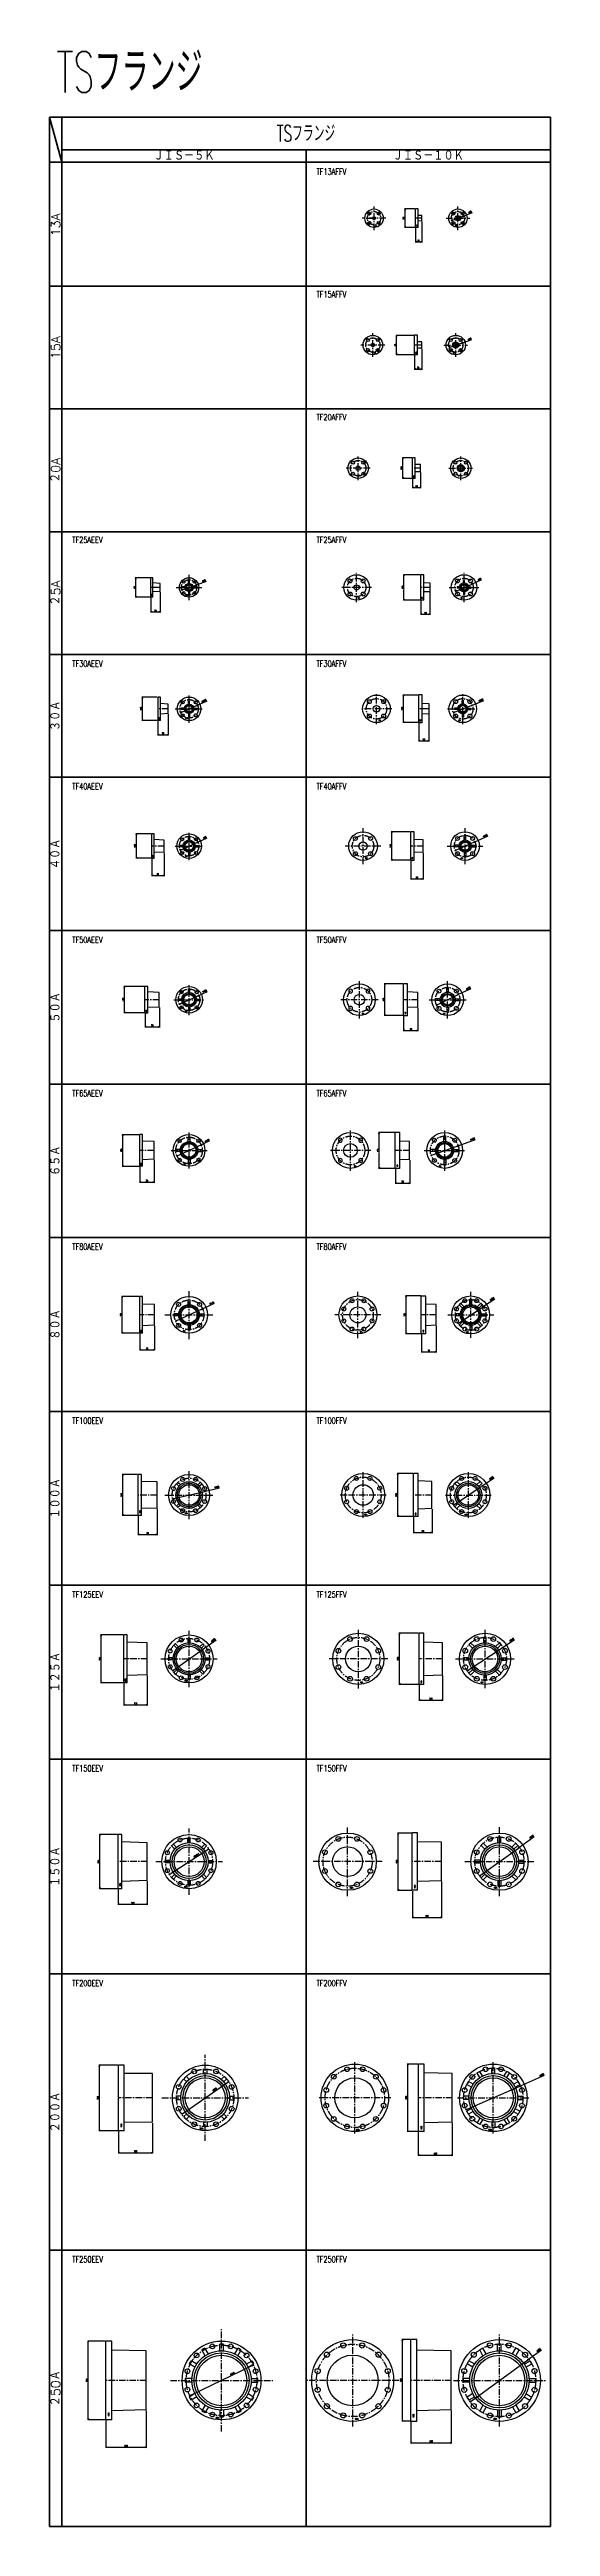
# Model space of a CAD drawing. Header units: millimetres. Extents: x 1711 to 90196, y -23291 to 8516.
# Drawn here: x 35937 to 38383, y -23291 to -11184 of the extents above; entities that cross this region are included whole.
import ezdxf
from ezdxf.enums import TextEntityAlignment as Align

# ---------------------------------------------------------------- set-up
doc = ezdxf.new("R2010")
doc.units = ezdxf.units.MM
doc.header["$PDMODE"] = 35
doc.linetypes.add('CENTER', pattern=[50.8, 31.75, -6.35, 6.35, -6.35])
for name, color, linetype in [('CEN', 2, 'CENTER'), ('TEXT', 7, 'Continuous'), ('寸法', 2, 'Continuous'), ('配管-CVP', 4, 'Continuous'), ('＃配管（PVC)', 21, 'Continuous')]:
    doc.layers.add(name, color=color, linetype=linetype)
doc.layers.add('line', color=153, linetype='Continuous', lineweight=50)
doc.styles.add('kpk', font='romans.shx', dxfattribs={"width": 0.7, "bigfont": 'extfont2.shx'})
doc.styles.get("Standard").update_dxf_attribs({"font": 'romans.shx', "bigfont": 'extfont.shx'})
doc.dimstyles.new('KPK-3', dxfattribs={"dimscale": 3, "dimtxt": 2.5, "dimasz": 2, "dimexe": 1, "dimexo": 1, "dimgap": 1, "dimtad": 3, "dimdec": 1, "dimdsep": 46, "dimtxsty": 'kpk', "dimblk": 'OPEN', "dimcen": 2.5, "dimclrd": 2, "dimclre": 2, "dimclrt": 4, "dimadec": 1, "dimazin": 2, "dimtfac": 1, "dimtdec": 1, "dimtmove": 0, "dimatfit": 2, "dimldrblk": 'OPEN', "dimfxl": 0, "dimlwd": -1, "dimlwe": -1, "dimarcsym": 0})

# ---------------------------------------------------------------- blocks, each defined once
blk = doc.blocks.new('_Open')
at = {"color": 0, "linetype": 'ByBlock', "lineweight": -2}
for p, q in [((-1, 0.2), (0, 0)), ((-1, -0.2), (0, 0)), ((0, 0), (-1, 0))]:
    blk.add_line(p, q, dxfattribs=at)
blk = doc.blocks.new('*D1938')
at = {"layer": 'Defpoints', "color": 0, "transparency": 16777216}
blk.add_point((37991, -22682), dxfattribs=at)
at = {"layer": '寸法', "color": 2, "transparency": 16777216}
for p, q in [((37996, -22678), (38273, -22476)), ((38277, -22473), (38340, -22427))]:
    blk.add_line(p, q, dxfattribs=at)
at = {"layer": '寸法', "color": 2, "transparency": 16777216, "xscale": 6, "yscale": 6, "zscale": 6}
for p, rotation in [((38277, -22473), 36.10627807788276), ((37991, -22682), 216.1062780778827)]:
    blk.add_blockref('_Open', p, dxfattribs=dict(at, rotation=rotation))
at = {"layer": '寸法', "color": 4, "transparency": 16777216, "insert": (38326, -22429), "char_height": 7.5, "attachment_point": 5, "rotation": 36.1063, "style": 'kpk', "bg_fill": 3, "box_fill_scale": 1.1, "bg_fill_color": 256, "bg_fill_true_color": 13158600, "bg_fill_transparency": 0}
blk.add_mtext('∅355', dxfattribs=at)
at = {"layer": 'Defpoints', "color": 0, "transparency": 16777216}
blk.add_point((38277, -22473), dxfattribs=at)
blk = doc.blocks.new('*D1939')
at = {"layer": 'Defpoints', "color": 0, "transparency": 16777216}
for p in [(37660, -22377), (37701, -22377), (37701, -22777)]:
    blk.add_point(p, dxfattribs=at)
at = {"layer": '寸法', "color": 2, "transparency": 16777216}
for p, q in [((37698, -22377), (37657, -22377)), ((37660, -22771), (37660, -22383)), ((37698, -22777), (37657, -22777))]:
    blk.add_line(p, q, dxfattribs=at)
at = {"layer": '寸法', "color": 2, "transparency": 16777216, "xscale": 6, "yscale": 6, "zscale": 6}
for p, rotation in [((37660, -22377), 90), ((37660, -22777), 270)]:
    blk.add_blockref('_Open', p, dxfattribs=dict(at, rotation=rotation))
at = {"layer": '寸法', "color": 4, "transparency": 16777216, "insert": (37653, -22577), "char_height": 7.5, "attachment_point": 5, "rotation": 90, "style": 'kpk', "bg_fill": 3, "box_fill_scale": 1.1, "bg_fill_color": 256, "bg_fill_true_color": 13158600, "bg_fill_transparency": 0}
blk.add_mtext('400', dxfattribs=at)
blk = doc.blocks.new('*D3100')
at = {"layer": 'Defpoints', "color": 0, "transparency": 16777216}
for p in [(36126, -22385), (36211, -22385), (36211, -22770)]:
    blk.add_point(p, dxfattribs=at)
at = {"layer": '寸法', "color": 2, "transparency": 16777216}
for p, q in [((36208, -22385), (36123, -22385)), ((36126, -22764), (36126, -22391)), ((36208, -22770), (36123, -22770))]:
    blk.add_line(p, q, dxfattribs=at)
at = {"layer": '寸法', "color": 2, "transparency": 16777216, "xscale": 6, "yscale": 6, "zscale": 6}
for p, rotation in [((36126, -22385), 90), ((36126, -22770), 270)]:
    blk.add_blockref('_Open', p, dxfattribs=dict(at, rotation=rotation))
at = {"layer": '寸法', "color": 4, "transparency": 16777216, "insert": (36119, -22577), "char_height": 7.5, "attachment_point": 5, "rotation": 90, "style": 'kpk', "bg_fill": 3, "box_fill_scale": 1.1, "bg_fill_color": 256, "bg_fill_true_color": 13158600, "bg_fill_transparency": 0}
blk.add_mtext('385', dxfattribs=at)
blk = doc.blocks.new('*D1940')
at = {"layer": 'Defpoints', "color": 0, "transparency": 16777216}
for p in [(37899, -22722), (37701, -22777), (37899, -22882)]:
    blk.add_point(p, dxfattribs=at)
at = {"layer": '寸法', "color": 2, "transparency": 16777216}
for p, q in [((37899, -22725), (37899, -22885)), ((37701, -22780), (37701, -22885)), ((37707, -22882), (37893, -22882))]:
    blk.add_line(p, q, dxfattribs=at)
at = {"layer": '寸法', "color": 2, "transparency": 16777216, "xscale": 6, "yscale": 6, "zscale": 6, "rotation": 180}
blk.add_blockref('_Open', (37701, -22882), dxfattribs=at)
at = {"layer": '寸法', "color": 2, "transparency": 16777216, "xscale": 6, "yscale": 6, "zscale": 6}
blk.add_blockref('_Open', (37899, -22882), dxfattribs=at)
at = {"layer": '寸法', "color": 4, "transparency": 16777216, "insert": (37800, -22875), "char_height": 7.5, "attachment_point": 5, "style": 'kpk', "bg_fill": 3, "box_fill_scale": 1.1, "bg_fill_color": 256, "bg_fill_true_color": 13158600, "bg_fill_transparency": 0}
blk.add_mtext('198', dxfattribs=at)
blk = doc.blocks.new('*D1941')
at = {"layer": 'Defpoints', "color": 0, "transparency": 16777216}
for p in [(38237, -21137), (37972, -21255)]:
    blk.add_point(p, dxfattribs=at)
at = {"layer": '寸法', "color": 2, "transparency": 16777216}
for p, q in [((37977, -21252), (38231, -21140)), ((38237, -21137), (38354, -21085))]:
    blk.add_line(p, q, dxfattribs=at)
at = {"layer": '寸法', "color": 2, "transparency": 16777216, "xscale": 6, "yscale": 6, "zscale": 6}
for p, rotation in [((38237, -21137), 23.87726931989419), ((37972, -21255), 203.8772693198942)]:
    blk.add_blockref('_Open', p, dxfattribs=dict(at, rotation=rotation))
at = {"layer": '寸法', "color": 4, "transparency": 16777216, "insert": (38341, -21084), "char_height": 7.5, "attachment_point": 5, "rotation": 23.8773, "style": 'kpk', "bg_fill": 3, "box_fill_scale": 1.1, "bg_fill_color": 256, "bg_fill_true_color": 13158600, "bg_fill_transparency": 0}
blk.add_mtext('∅290', dxfattribs=at)
blk = doc.blocks.new('*D1942')
at = {"layer": 'Defpoints', "color": 0, "transparency": 16777216}
for p in [(37738, -21361), (37904, -21315), (37904, -21476)]:
    blk.add_point(p, dxfattribs=at)
at = {"layer": '寸法', "color": 2, "transparency": 16777216}
for p, q in [((37738, -21364), (37738, -21479)), ((37904, -21318), (37904, -21479)), ((37744, -21476), (37898, -21476))]:
    blk.add_line(p, q, dxfattribs=at)
at = {"layer": '寸法', "color": 2, "transparency": 16777216, "xscale": 6, "yscale": 6, "zscale": 6, "rotation": 180}
blk.add_blockref('_Open', (37738, -21476), dxfattribs=at)
at = {"layer": '寸法', "color": 2, "transparency": 16777216, "xscale": 6, "yscale": 6, "zscale": 6}
blk.add_blockref('_Open', (37904, -21476), dxfattribs=at)
at = {"layer": '寸法', "color": 4, "transparency": 16777216, "insert": (37821, -21469), "char_height": 7.5, "attachment_point": 5, "style": 'kpk', "bg_fill": 3, "box_fill_scale": 1.1, "bg_fill_color": 256, "bg_fill_true_color": 13158600, "bg_fill_transparency": 0}
blk.add_mtext('166', dxfattribs=at)
blk = doc.blocks.new('*D1943')
at = {"layer": 'Defpoints', "color": 0, "transparency": 16777216}
for p in [(37686, -21031), (37738, -21031), (37738, -21361)]:
    blk.add_point(p, dxfattribs=at)
at = {"layer": '寸法', "color": 2, "transparency": 16777216}
for p, q in [((37735, -21031), (37683, -21031)), ((37686, -21355), (37686, -21037)), ((37735, -21361), (37683, -21361))]:
    blk.add_line(p, q, dxfattribs=at)
at = {"layer": '寸法', "color": 2, "transparency": 16777216, "xscale": 6, "yscale": 6, "zscale": 6}
for p, rotation in [((37686, -21031), 90), ((37686, -21361), 270)]:
    blk.add_blockref('_Open', p, dxfattribs=dict(at, rotation=rotation))
at = {"layer": '寸法', "color": 4, "transparency": 16777216, "insert": (37679, -21196), "char_height": 7.5, "attachment_point": 5, "rotation": 90, "style": 'kpk', "bg_fill": 3, "box_fill_scale": 1.1, "bg_fill_color": 256, "bg_fill_true_color": 13158600, "bg_fill_transparency": 0}
blk.add_mtext('330', dxfattribs=at)
blk = doc.blocks.new('*D1944')
at = {"layer": 'Defpoints', "color": 0, "transparency": 16777216}
for p in [(37640, -19902), (37709, -19902), (37709, -20182)]:
    blk.add_point(p, dxfattribs=at)
at = {"layer": '寸法', "color": 2, "transparency": 16777216}
for p, q in [((37706, -19902), (37637, -19902)), ((37640, -20176), (37640, -19908)), ((37706, -20182), (37637, -20182))]:
    blk.add_line(p, q, dxfattribs=at)
at = {"layer": '寸法', "color": 2, "transparency": 16777216, "xscale": 6, "yscale": 6, "zscale": 6}
for p, rotation in [((37640, -19902), 90), ((37640, -20182), 270)]:
    blk.add_blockref('_Open', p, dxfattribs=dict(at, rotation=rotation))
at = {"layer": '寸法', "color": 4, "transparency": 16777216, "insert": (37634, -20042), "char_height": 7.5, "attachment_point": 5, "rotation": 90, "style": 'kpk', "bg_fill": 3, "box_fill_scale": 1.1, "bg_fill_color": 256, "bg_fill_true_color": 13158600, "bg_fill_transparency": 0}
blk.add_mtext('280', dxfattribs=at)
blk = doc.blocks.new('*D1945')
at = {"layer": 'Defpoints', "color": 0, "transparency": 16777216}
blk.add_point((38037, -20112), dxfattribs=at)
at = {"layer": '寸法', "color": 2, "transparency": 16777216}
for p, q in [((38042, -20108), (38227, -19975)), ((38232, -19971), (38304, -19919))]:
    blk.add_line(p, q, dxfattribs=at)
at = {"layer": '寸法', "color": 2, "transparency": 16777216, "xscale": 6, "yscale": 6, "zscale": 6}
for p, rotation in [((38232, -19971), 35.78329712910568), ((38037, -20112), 215.7832971291057)]:
    blk.add_blockref('_Open', p, dxfattribs=dict(at, rotation=rotation))
at = {"layer": '寸法', "color": 4, "transparency": 16777216, "insert": (38291, -19920), "char_height": 7.5, "attachment_point": 5, "rotation": 35.7833, "style": 'kpk', "bg_fill": 3, "box_fill_scale": 1.1, "bg_fill_color": 256, "bg_fill_true_color": 13158600, "bg_fill_transparency": 0}
blk.add_mtext('∅240', dxfattribs=at)
at = {"layer": 'Defpoints', "color": 0, "transparency": 16777216}
blk.add_point((38232, -19971), dxfattribs=at)
blk = doc.blocks.new('*D1946')
at = {"layer": 'Defpoints', "color": 0, "transparency": 16777216}
for p in [(37709, -20182), (37851, -20135), (37851, -20314)]:
    blk.add_point(p, dxfattribs=at)
at = {"layer": '寸法', "color": 2, "transparency": 16777216}
for p, q in [((37709, -20185), (37709, -20317)), ((37851, -20138), (37851, -20317)), ((37715, -20314), (37845, -20314))]:
    blk.add_line(p, q, dxfattribs=at)
at = {"layer": '寸法', "color": 2, "transparency": 16777216, "xscale": 6, "yscale": 6, "zscale": 6, "rotation": 180}
blk.add_blockref('_Open', (37709, -20314), dxfattribs=at)
at = {"layer": '寸法', "color": 2, "transparency": 16777216, "xscale": 6, "yscale": 6, "zscale": 6}
blk.add_blockref('_Open', (37851, -20314), dxfattribs=at)
at = {"layer": '寸法', "color": 4, "transparency": 16777216, "insert": (37780, -20307), "char_height": 7.5, "attachment_point": 5, "style": 'kpk', "bg_fill": 3, "box_fill_scale": 1.1, "bg_fill_color": 256, "bg_fill_true_color": 13158600, "bg_fill_transparency": 0}
blk.add_mtext('142', dxfattribs=at)
blk = doc.blocks.new('*D1947')
at = {"layer": 'Defpoints', "color": 0, "transparency": 16777216}
blk.add_point((37910, -18298), dxfattribs=at)
at = {"layer": '寸法', "color": 2, "transparency": 16777216}
for p, q in [((37915, -18295), (38050, -18204)), ((38055, -18201), (38109, -18165))]:
    blk.add_line(p, q, dxfattribs=at)
at = {"layer": '寸法', "color": 2, "transparency": 16777216, "xscale": 6, "yscale": 6, "zscale": 6}
for p, rotation in [((38055, -18201), 33.70120844971775), ((37910, -18298), 213.7012084497177)]:
    blk.add_blockref('_Open', p, dxfattribs=dict(at, rotation=rotation))
at = {"layer": '寸法', "color": 4, "transparency": 16777216, "insert": (38095, -18166), "char_height": 7.5, "attachment_point": 5, "rotation": 33.7012, "style": 'kpk', "bg_fill": 3, "box_fill_scale": 1.1, "bg_fill_color": 256, "bg_fill_true_color": 13158600, "bg_fill_transparency": 0}
blk.add_mtext('∅175', dxfattribs=at)
at = {"layer": 'Defpoints', "color": 0, "transparency": 16777216}
blk.add_point((38055, -18201), dxfattribs=at)
blk = doc.blocks.new('*D1948')
at = {"layer": 'Defpoints', "color": 0, "transparency": 16777216}
for p in [(37646, -18925), (37742, -18925), (37742, -19175)]:
    blk.add_point(p, dxfattribs=at)
at = {"layer": '寸法', "color": 2, "transparency": 16777216}
for p, q in [((37739, -18925), (37643, -18925)), ((37646, -19169), (37646, -18931)), ((37739, -19175), (37643, -19175))]:
    blk.add_line(p, q, dxfattribs=at)
at = {"layer": '寸法', "color": 2, "transparency": 16777216, "xscale": 6, "yscale": 6, "zscale": 6}
for p, rotation in [((37646, -18925), 90), ((37646, -19175), 270)]:
    blk.add_blockref('_Open', p, dxfattribs=dict(at, rotation=rotation))
at = {"layer": '寸法', "color": 4, "transparency": 16777216, "insert": (37639, -19050), "char_height": 7.5, "attachment_point": 5, "rotation": 90, "style": 'kpk', "bg_fill": 3, "box_fill_scale": 1.1, "bg_fill_color": 256, "bg_fill_true_color": 13158600, "bg_fill_transparency": 0}
blk.add_mtext('250', dxfattribs=at)
blk = doc.blocks.new('*D1949')
at = {"layer": 'Defpoints', "color": 0, "transparency": 16777216}
blk.add_point((37976, -19108), dxfattribs=at)
at = {"layer": '寸法', "color": 2, "transparency": 16777216}
for p, q in [((37981, -19105), (38147, -18996)), ((38152, -18993), (38208, -18956))]:
    blk.add_line(p, q, dxfattribs=at)
at = {"layer": '寸法', "color": 2, "transparency": 16777216, "xscale": 6, "yscale": 6, "zscale": 6}
for p, rotation in [((38152, -18993), 33.3237990937571), ((37976, -19108), 213.3237990937571)]:
    blk.add_blockref('_Open', p, dxfattribs=dict(at, rotation=rotation))
at = {"layer": '寸法', "color": 4, "transparency": 16777216, "insert": (38194, -18957), "char_height": 7.5, "attachment_point": 5, "rotation": 33.3238, "style": 'kpk', "bg_fill": 3, "box_fill_scale": 1.1, "bg_fill_color": 256, "bg_fill_true_color": 13158600, "bg_fill_transparency": 0}
blk.add_mtext('∅210', dxfattribs=at)
at = {"layer": 'Defpoints', "color": 0, "transparency": 16777216}
blk.add_point((38152, -18993), dxfattribs=at)
blk = doc.blocks.new('*D1950')
at = {"layer": 'Defpoints', "color": 0, "transparency": 16777216}
for p in [(37742, -19175), (37856, -19129)]:
    blk.add_point(p, dxfattribs=at)
at = {"layer": '寸法', "color": 2, "transparency": 16777216}
for p, q in [((37742, -19178), (37742, -19255)), ((37856, -19132), (37856, -19255)), ((37748, -19252), (37850, -19252))]:
    blk.add_line(p, q, dxfattribs=at)
at = {"layer": '寸法', "color": 2, "transparency": 16777216, "xscale": 6, "yscale": 6, "zscale": 6, "rotation": 180}
blk.add_blockref('_Open', (37742, -19252), dxfattribs=at)
at = {"layer": '寸法', "color": 2, "transparency": 16777216, "xscale": 6, "yscale": 6, "zscale": 6}
blk.add_blockref('_Open', (37856, -19252), dxfattribs=at)
at = {"layer": '寸法', "color": 4, "transparency": 16777216, "insert": (37799, -19245), "char_height": 7.5, "attachment_point": 5, "style": 'kpk', "bg_fill": 3, "box_fill_scale": 1.1, "bg_fill_color": 256, "bg_fill_true_color": 13158600, "bg_fill_transparency": 0}
blk.add_mtext('114', dxfattribs=at)
at = {"layer": 'Defpoints', "color": 0, "transparency": 16777216}
blk.add_point((37856, -19252), dxfattribs=at)
blk = doc.blocks.new('*D1951')
at = {"layer": 'Defpoints', "color": 0, "transparency": 16777216}
for p in [(37638, -18144), (37715, -18144), (37715, -18354)]:
    blk.add_point(p, dxfattribs=at)
at = {"layer": '寸法', "color": 2, "transparency": 16777216}
for p, q in [((37712, -18144), (37635, -18144)), ((37638, -18348), (37638, -18150)), ((37712, -18354), (37635, -18354))]:
    blk.add_line(p, q, dxfattribs=at)
at = {"layer": '寸法', "color": 2, "transparency": 16777216, "xscale": 6, "yscale": 6, "zscale": 6}
for p, rotation in [((37638, -18144), 90), ((37638, -18354), 270)]:
    blk.add_blockref('_Open', p, dxfattribs=dict(at, rotation=rotation))
at = {"layer": '寸法', "color": 4, "transparency": 16777216, "insert": (37631, -18249), "char_height": 7.5, "attachment_point": 5, "rotation": 90, "style": 'kpk', "bg_fill": 3, "box_fill_scale": 1.1, "bg_fill_color": 256, "bg_fill_true_color": 13158600, "bg_fill_transparency": 0}
blk.add_mtext('210', dxfattribs=at)
blk = doc.blocks.new('*D1952')
at = {"layer": 'Defpoints', "color": 0, "transparency": 16777216}
for p in [(37825, -17420), (37753, -17461)]:
    blk.add_point(p, dxfattribs=at)
at = {"layer": '寸法', "color": 2, "transparency": 16777216}
for p, q in [((37825, -17423), (37825, -17553)), ((37753, -17464), (37753, -17553)), ((37759, -17550), (37819, -17550))]:
    blk.add_line(p, q, dxfattribs=at)
at = {"layer": '寸法', "color": 2, "transparency": 16777216, "xscale": 6, "yscale": 6, "zscale": 6, "rotation": 180}
blk.add_blockref('_Open', (37753, -17550), dxfattribs=at)
at = {"layer": '寸法', "color": 2, "transparency": 16777216, "xscale": 6, "yscale": 6, "zscale": 6}
blk.add_blockref('_Open', (37825, -17550), dxfattribs=at)
at = {"layer": '寸法', "color": 4, "transparency": 16777216, "insert": (37789, -17544), "char_height": 7.5, "attachment_point": 5, "style": 'kpk', "bg_fill": 3, "box_fill_scale": 1.1, "bg_fill_color": 256, "bg_fill_true_color": 13158600, "bg_fill_transparency": 0}
blk.add_mtext('72', dxfattribs=at)
at = {"layer": 'Defpoints', "color": 0, "transparency": 16777216}
blk.add_point((37825, -17550), dxfattribs=at)
blk = doc.blocks.new('*D1953')
at = {"layer": 'Defpoints', "color": 0, "transparency": 16777216}
for p in [(37715, -18354), (37805, -18315)]:
    blk.add_point(p, dxfattribs=at)
at = {"layer": '寸法', "color": 2, "transparency": 16777216}
for p, q in [((37715, -18357), (37715, -18436)), ((37805, -18318), (37805, -18436)), ((37721, -18433), (37799, -18433))]:
    blk.add_line(p, q, dxfattribs=at)
at = {"layer": '寸法', "color": 2, "transparency": 16777216, "xscale": 6, "yscale": 6, "zscale": 6, "rotation": 180}
blk.add_blockref('_Open', (37715, -18433), dxfattribs=at)
at = {"layer": '寸法', "color": 2, "transparency": 16777216, "xscale": 6, "yscale": 6, "zscale": 6}
blk.add_blockref('_Open', (37805, -18433), dxfattribs=at)
at = {"layer": '寸法', "color": 4, "transparency": 16777216, "insert": (37760, -18426), "char_height": 7.5, "attachment_point": 5, "style": 'kpk', "bg_fill": 3, "box_fill_scale": 1.1, "bg_fill_color": 256, "bg_fill_true_color": 13158600, "bg_fill_transparency": 0}
blk.add_mtext('90', dxfattribs=at)
at = {"layer": 'Defpoints', "color": 0, "transparency": 16777216}
blk.add_point((37805, -18433), dxfattribs=at)
blk = doc.blocks.new('*D1954')
at = {"layer": 'Defpoints', "color": 0, "transparency": 16777216}
for p in [(37678, -17276), (37753, -17276), (37753, -17461)]:
    blk.add_point(p, dxfattribs=at)
at = {"layer": '寸法', "color": 2, "transparency": 16777216}
for p, q in [((37750, -17276), (37675, -17276)), ((37678, -17455), (37678, -17282)), ((37750, -17461), (37675, -17461))]:
    blk.add_line(p, q, dxfattribs=at)
at = {"layer": '寸法', "color": 2, "transparency": 16777216, "xscale": 6, "yscale": 6, "zscale": 6}
for p, rotation in [((37678, -17276), 90), ((37678, -17461), 270)]:
    blk.add_blockref('_Open', p, dxfattribs=dict(at, rotation=rotation))
at = {"layer": '寸法', "color": 4, "transparency": 16777216, "insert": (37671, -17369), "char_height": 7.5, "attachment_point": 5, "rotation": 90, "style": 'kpk', "bg_fill": 3, "box_fill_scale": 1.1, "bg_fill_color": 256, "bg_fill_true_color": 13158600, "bg_fill_transparency": 0}
blk.add_mtext('185', dxfattribs=at)
blk = doc.blocks.new('*D1955')
at = {"layer": 'Defpoints', "color": 0, "transparency": 16777216}
blk.add_point((37932, -17411), dxfattribs=at)
at = {"layer": '寸法', "color": 2, "transparency": 16777216}
for p, q in [((38056, -17327), (38111, -17290)), ((37937, -17407), (38051, -17331))]:
    blk.add_line(p, q, dxfattribs=at)
at = {"layer": '寸法', "color": 2, "transparency": 16777216, "xscale": 6, "yscale": 6, "zscale": 6}
for p, rotation in [((37932, -17411), 213.7963523455749), ((38056, -17327), 33.79635234557486)]:
    blk.add_blockref('_Open', p, dxfattribs=dict(at, rotation=rotation))
at = {"layer": '寸法', "color": 4, "transparency": 16777216, "insert": (38098, -17291), "char_height": 7.5, "attachment_point": 5, "rotation": 33.7964, "style": 'kpk', "bg_fill": 3, "box_fill_scale": 1.1, "bg_fill_color": 256, "bg_fill_true_color": 13158600, "bg_fill_transparency": 0}
blk.add_mtext('∅150', dxfattribs=at)
at = {"layer": 'Defpoints', "color": 0, "transparency": 16777216}
blk.add_point((38056, -17327), dxfattribs=at)
blk = doc.blocks.new('*D1956')
at = {"layer": 'Defpoints', "color": 0, "transparency": 16777216}
for p in [(37547, -16478), (37626, -16478), (37626, -16653)]:
    blk.add_point(p, dxfattribs=at)
at = {"layer": '寸法', "color": 2, "transparency": 16777216}
for p, q in [((37623, -16478), (37544, -16478)), ((37547, -16647), (37547, -16484)), ((37623, -16653), (37544, -16653))]:
    blk.add_line(p, q, dxfattribs=at)
at = {"layer": '寸法', "color": 2, "transparency": 16777216, "xscale": 6, "yscale": 6, "zscale": 6}
for p, rotation in [((37547, -16478), 90), ((37547, -16653), 270)]:
    blk.add_blockref('_Open', p, dxfattribs=dict(at, rotation=rotation))
at = {"layer": '寸法', "color": 4, "transparency": 16777216, "insert": (37541, -16565), "char_height": 7.5, "attachment_point": 5, "rotation": 90, "style": 'kpk', "bg_fill": 3, "box_fill_scale": 1.1, "bg_fill_color": 256, "bg_fill_true_color": 13158600, "bg_fill_transparency": 0}
blk.add_mtext('175', dxfattribs=at)
blk = doc.blocks.new('*D1957')
at = {"layer": 'Defpoints', "color": 0, "transparency": 16777216}
blk.add_point((37801, -16589), dxfattribs=at)
at = {"layer": '寸法', "color": 2, "transparency": 16777216}
for p, q in [((37807, -16587), (37927, -16544)), ((37933, -16542), (38017, -16512))]:
    blk.add_line(p, q, dxfattribs=at)
at = {"layer": '寸法', "color": 2, "transparency": 16777216, "xscale": 6, "yscale": 6, "zscale": 6}
for p, rotation in [((37801, -16589), 199.6060317792918), ((37933, -16542), 19.60603177929173)]:
    blk.add_blockref('_Open', p, dxfattribs=dict(at, rotation=rotation))
at = {"layer": '寸法', "color": 4, "transparency": 16777216, "insert": (38003, -16509), "char_height": 7.5, "attachment_point": 5, "rotation": 19.606, "style": 'kpk', "bg_fill": 3, "box_fill_scale": 1.1, "bg_fill_color": 256, "bg_fill_true_color": 13158600, "bg_fill_transparency": 0}
blk.add_mtext('∅140', dxfattribs=at)
at = {"layer": 'Defpoints', "color": 0, "transparency": 16777216}
blk.add_point((37933, -16542), dxfattribs=at)
blk = doc.blocks.new('*D1958')
at = {"layer": 'Defpoints', "color": 0, "transparency": 16777216}
for p in [(37609, -15007), (37701, -15007), (37701, -15147)]:
    blk.add_point(p, dxfattribs=at)
at = {"layer": '寸法', "color": 2, "transparency": 16777216}
for p, q in [((37698, -15007), (37606, -15007)), ((37609, -15141), (37609, -15013)), ((37698, -15147), (37606, -15147))]:
    blk.add_line(p, q, dxfattribs=at)
at = {"layer": '寸法', "color": 2, "transparency": 16777216, "xscale": 6, "yscale": 6, "zscale": 6}
for p, rotation in [((37609, -15007), 90), ((37609, -15147), 270)]:
    blk.add_blockref('_Open', p, dxfattribs=dict(at, rotation=rotation))
at = {"layer": '寸法', "color": 4, "transparency": 16777216, "insert": (37602, -15077), "char_height": 7.5, "attachment_point": 5, "rotation": 90, "style": 'kpk', "bg_fill": 3, "box_fill_scale": 1.1, "bg_fill_color": 256, "bg_fill_true_color": 13158600, "bg_fill_transparency": 0}
blk.add_mtext('140', dxfattribs=at)
blk = doc.blocks.new('*D1959')
at = {"layer": 'Defpoints', "color": 0, "transparency": 16777216}
for p in [(37626, -16653), (37696, -16609)]:
    blk.add_point(p, dxfattribs=at)
at = {"layer": '寸法', "color": 2, "transparency": 16777216}
for p, q in [((37626, -16656), (37626, -16728)), ((37696, -16612), (37696, -16728)), ((37632, -16725), (37690, -16725))]:
    blk.add_line(p, q, dxfattribs=at)
at = {"layer": '寸法', "color": 2, "transparency": 16777216, "xscale": 6, "yscale": 6, "zscale": 6, "rotation": 180}
blk.add_blockref('_Open', (37626, -16725), dxfattribs=at)
at = {"layer": '寸法', "color": 2, "transparency": 16777216, "xscale": 6, "yscale": 6, "zscale": 6}
blk.add_blockref('_Open', (37696, -16725), dxfattribs=at)
at = {"layer": '寸法', "color": 4, "transparency": 16777216, "insert": (37661, -16718), "char_height": 7.5, "attachment_point": 5, "style": 'kpk', "bg_fill": 3, "box_fill_scale": 1.1, "bg_fill_color": 256, "bg_fill_true_color": 13158600, "bg_fill_transparency": 0}
blk.add_mtext('70', dxfattribs=at)
at = {"layer": 'Defpoints', "color": 0, "transparency": 16777216}
blk.add_point((37696, -16725), dxfattribs=at)
blk = doc.blocks.new('*D1960')
at = {"layer": 'Defpoints', "color": 0, "transparency": 16777216}
for p in [(37575, -15751), (37666, -15751), (37666, -15906)]:
    blk.add_point(p, dxfattribs=at)
at = {"layer": '寸法', "color": 2, "transparency": 16777216}
for p, q in [((37663, -15751), (37572, -15751)), ((37575, -15900), (37575, -15757)), ((37663, -15906), (37572, -15906))]:
    blk.add_line(p, q, dxfattribs=at)
at = {"layer": '寸法', "color": 2, "transparency": 16777216, "xscale": 6, "yscale": 6, "zscale": 6}
for p, rotation in [((37575, -15751), 90), ((37575, -15906), 270)]:
    blk.add_blockref('_Open', p, dxfattribs=dict(at, rotation=rotation))
at = {"layer": '寸法', "color": 4, "transparency": 16777216, "insert": (37568, -15828), "char_height": 7.5, "attachment_point": 5, "rotation": 90, "style": 'kpk', "bg_fill": 3, "box_fill_scale": 1.1, "bg_fill_color": 256, "bg_fill_true_color": 13158600, "bg_fill_transparency": 0}
blk.add_mtext('155', dxfattribs=at)
blk = doc.blocks.new('*D1961')
at = {"layer": 'Defpoints', "color": 0, "transparency": 16777216}
blk.add_point((37827, -15855), dxfattribs=at)
at = {"layer": '寸法', "color": 2, "transparency": 16777216}
for p, q in [((37833, -15852), (37930, -15805)), ((37935, -15802), (37996, -15773))]:
    blk.add_line(p, q, dxfattribs=at)
at = {"layer": '寸法', "color": 2, "transparency": 16777216, "xscale": 6, "yscale": 6, "zscale": 6}
for p, rotation in [((37827, -15855), 205.805014875222), ((37935, -15802), 25.80501487522204)]:
    blk.add_blockref('_Open', p, dxfattribs=dict(at, rotation=rotation))
at = {"layer": '寸法', "color": 4, "transparency": 16777216, "insert": (37982, -15772), "char_height": 7.5, "attachment_point": 5, "rotation": 25.805, "style": 'kpk', "bg_fill": 3, "box_fill_scale": 1.1, "bg_fill_color": 256, "bg_fill_true_color": 13158600, "bg_fill_transparency": 0}
blk.add_mtext('∅120', dxfattribs=at)
at = {"layer": 'Defpoints', "color": 0, "transparency": 16777216}
blk.add_point((37935, -15802), dxfattribs=at)
blk = doc.blocks.new('*D1962')
at = {"layer": 'Defpoints', "color": 0, "transparency": 16777216}
for p in [(37666, -15906), (37736, -15865)]:
    blk.add_point(p, dxfattribs=at)
at = {"layer": '寸法', "color": 2, "transparency": 16777216}
for p, q in [((37666, -15909), (37666, -15982)), ((37672, -15979), (37730, -15979)), ((37736, -15868), (37736, -15982))]:
    blk.add_line(p, q, dxfattribs=at)
at = {"layer": '寸法', "color": 2, "transparency": 16777216, "xscale": 6, "yscale": 6, "zscale": 6, "rotation": 180}
blk.add_blockref('_Open', (37666, -15979), dxfattribs=at)
at = {"layer": '寸法', "color": 2, "transparency": 16777216, "xscale": 6, "yscale": 6, "zscale": 6}
blk.add_blockref('_Open', (37736, -15979), dxfattribs=at)
at = {"layer": '寸法', "color": 4, "transparency": 16777216, "insert": (37701, -15972), "char_height": 7.5, "attachment_point": 5, "style": 'kpk', "bg_fill": 3, "box_fill_scale": 1.1, "bg_fill_color": 256, "bg_fill_true_color": 13158600, "bg_fill_transparency": 0}
blk.add_mtext('70', dxfattribs=at)
at = {"layer": 'Defpoints', "color": 0, "transparency": 16777216}
blk.add_point((37736, -15979), dxfattribs=at)
blk = doc.blocks.new('*D1963')
at = {"layer": 'Defpoints', "color": 0, "transparency": 16777216}
for p in [(37762, -15108), (37701, -15147)]:
    blk.add_point(p, dxfattribs=at)
at = {"layer": '寸法', "color": 2, "transparency": 16777216}
for p, q in [((37762, -15111), (37762, -15241)), ((37701, -15150), (37701, -15241)), ((37707, -15238), (37756, -15238))]:
    blk.add_line(p, q, dxfattribs=at)
at = {"layer": '寸法', "color": 2, "transparency": 16777216, "xscale": 6, "yscale": 6, "zscale": 6, "rotation": 180}
blk.add_blockref('_Open', (37701, -15238), dxfattribs=at)
at = {"layer": '寸法', "color": 2, "transparency": 16777216, "xscale": 6, "yscale": 6, "zscale": 6}
blk.add_blockref('_Open', (37762, -15238), dxfattribs=at)
at = {"layer": '寸法', "color": 4, "transparency": 16777216, "insert": (37732, -15231), "char_height": 7.5, "attachment_point": 5, "style": 'kpk', "bg_fill": 3, "box_fill_scale": 1.1, "bg_fill_color": 256, "bg_fill_true_color": 13158600, "bg_fill_transparency": 0}
blk.add_mtext('61', dxfattribs=at)
at = {"layer": 'Defpoints', "color": 0, "transparency": 16777216}
blk.add_point((37762, -15238), dxfattribs=at)
blk = doc.blocks.new('*D1964')
at = {"layer": 'Defpoints', "color": 0, "transparency": 16777216}
blk.add_point((37918, -15099), dxfattribs=at)
at = {"layer": '寸法', "color": 2, "transparency": 16777216}
for p, q in [((37924, -15096), (38009, -15059)), ((38014, -15056), (38079, -15028))]:
    blk.add_line(p, q, dxfattribs=at)
at = {"layer": '寸法', "color": 2, "transparency": 16777216, "xscale": 6, "yscale": 6, "zscale": 6}
for p, rotation in [((37918, -15099), 203.7564971730271), ((38014, -15056), 23.75649717302707)]:
    blk.add_blockref('_Open', p, dxfattribs=dict(at, rotation=rotation))
at = {"layer": '寸法', "color": 4, "transparency": 16777216, "insert": (38065, -15027), "char_height": 7.5, "attachment_point": 5, "rotation": 23.7565, "style": 'kpk', "bg_fill": 3, "box_fill_scale": 1.1, "bg_fill_color": 256, "bg_fill_true_color": 13158600, "bg_fill_transparency": 0}
blk.add_mtext('∅105', dxfattribs=at)
at = {"layer": 'Defpoints', "color": 0, "transparency": 16777216}
blk.add_point((38014, -15056), dxfattribs=at)
blk = doc.blocks.new('*D1965')
at = {"layer": 'Defpoints', "color": 0, "transparency": 16777216}
for p in [(37740, -14339), (37740, -14474)]:
    blk.add_point(p, dxfattribs=at)
at = {"layer": '寸法', "color": 2, "transparency": 16777216}
for p, q in [((37737, -14339), (37663, -14339)), ((37666, -14468), (37666, -14345)), ((37737, -14474), (37663, -14474))]:
    blk.add_line(p, q, dxfattribs=at)
at = {"layer": '寸法', "color": 2, "transparency": 16777216, "xscale": 6, "yscale": 6, "zscale": 6}
for p, rotation in [((37666, -14339), 90), ((37666, -14474), 270)]:
    blk.add_blockref('_Open', p, dxfattribs=dict(at, rotation=rotation))
at = {"layer": '寸法', "color": 4, "transparency": 16777216, "insert": (37659, -14406), "char_height": 7.5, "attachment_point": 5, "rotation": 90, "style": 'kpk', "bg_fill": 3, "box_fill_scale": 1.1, "bg_fill_color": 256, "bg_fill_true_color": 13158600, "bg_fill_transparency": 0}
blk.add_mtext('135', dxfattribs=at)
at = {"layer": 'Defpoints', "color": 0, "transparency": 16777216}
blk.add_point((37666, -14339), dxfattribs=at)
blk = doc.blocks.new('*D1966')
at = {"layer": 'Defpoints', "color": 0, "transparency": 16777216}
for p in [(37740, -14474), (37790, -14430)]:
    blk.add_point(p, dxfattribs=at)
at = {"layer": '寸法', "color": 2, "transparency": 16777216}
for p, q in [((37740, -14477), (37740, -14566)), ((37790, -14433), (37790, -14566)), ((37746, -14563), (37784, -14563))]:
    blk.add_line(p, q, dxfattribs=at)
at = {"layer": '寸法', "color": 2, "transparency": 16777216, "xscale": 6, "yscale": 6, "zscale": 6, "rotation": 180}
blk.add_blockref('_Open', (37740, -14563), dxfattribs=at)
at = {"layer": '寸法', "color": 2, "transparency": 16777216, "xscale": 6, "yscale": 6, "zscale": 6}
blk.add_blockref('_Open', (37790, -14563), dxfattribs=at)
at = {"layer": '寸法', "color": 4, "transparency": 16777216, "insert": (37765, -14557), "char_height": 7.5, "attachment_point": 5, "style": 'kpk', "bg_fill": 3, "box_fill_scale": 1.1, "bg_fill_color": 256, "bg_fill_true_color": 13158600, "bg_fill_transparency": 0}
blk.add_mtext('50', dxfattribs=at)
at = {"layer": 'Defpoints', "color": 0, "transparency": 16777216}
blk.add_point((37790, -14563), dxfattribs=at)
blk = doc.blocks.new('*D1967')
at = {"layer": 'Defpoints', "color": 0, "transparency": 16777216}
blk.add_point((37909, -14425), dxfattribs=at)
at = {"layer": '寸法', "color": 2, "transparency": 16777216}
for p, q in [((37914, -14423), (37996, -14390)), ((38002, -14388), (38058, -14366))]:
    blk.add_line(p, q, dxfattribs=at)
at = {"layer": '寸法', "color": 2, "transparency": 16777216, "xscale": 6, "yscale": 6, "zscale": 6}
for p, rotation in [((38002, -14388), 21.64818731719464), ((37909, -14425), 201.6481873171946)]:
    blk.add_blockref('_Open', p, dxfattribs=dict(at, rotation=rotation))
at = {"layer": '寸法', "color": 4, "transparency": 16777216, "insert": (38044, -14364), "char_height": 7.5, "attachment_point": 5, "rotation": 21.6482, "style": 'kpk', "bg_fill": 3, "box_fill_scale": 1.1, "bg_fill_color": 256, "bg_fill_true_color": 13158600, "bg_fill_transparency": 0}
blk.add_mtext('∅100', dxfattribs=at)
at = {"layer": 'Defpoints', "color": 0, "transparency": 16777216}
blk.add_point((38002, -14388), dxfattribs=at)
blk = doc.blocks.new('*D1968')
at = {"layer": 'Defpoints', "color": 0, "transparency": 16777216}
for p in [(37750, -13751), (37750, -13876)]:
    blk.add_point(p, dxfattribs=at)
at = {"layer": '寸法', "color": 2, "transparency": 16777216}
for p, q in [((37747, -13751), (37665, -13751)), ((37668, -13870), (37668, -13757)), ((37747, -13876), (37665, -13876))]:
    blk.add_line(p, q, dxfattribs=at)
at = {"layer": '寸法', "color": 2, "transparency": 16777216, "xscale": 6, "yscale": 6, "zscale": 6}
for p, rotation in [((37668, -13751), 90), ((37668, -13876), 270)]:
    blk.add_blockref('_Open', p, dxfattribs=dict(at, rotation=rotation))
at = {"layer": '寸法', "color": 4, "transparency": 16777216, "insert": (37662, -13813), "char_height": 7.5, "attachment_point": 5, "rotation": 90, "style": 'kpk', "bg_fill": 3, "box_fill_scale": 1.1, "bg_fill_color": 256, "bg_fill_true_color": 13158600, "bg_fill_transparency": 0}
blk.add_mtext('125', dxfattribs=at)
at = {"layer": 'Defpoints', "color": 0, "transparency": 16777216}
blk.add_point((37668, -13751), dxfattribs=at)
blk = doc.blocks.new('*D1969')
at = {"layer": 'Defpoints', "color": 0, "transparency": 16777216}
blk.add_point((37920, -13831), dxfattribs=at)
at = {"layer": '寸法', "color": 2, "transparency": 16777216}
for p, q in [((37926, -13829), (37997, -13798)), ((38002, -13795), (38049, -13775))]:
    blk.add_line(p, q, dxfattribs=at)
at = {"layer": '寸法', "color": 2, "transparency": 16777216, "xscale": 6, "yscale": 6, "zscale": 6}
for p, rotation in [((38002, -13795), 23.68388622217055), ((37920, -13831), 203.6838862221706)]:
    blk.add_blockref('_Open', p, dxfattribs=dict(at, rotation=rotation))
at = {"layer": '寸法', "color": 4, "transparency": 16777216, "insert": (38037, -13773), "char_height": 7.5, "attachment_point": 5, "rotation": 23.6839, "style": 'kpk', "bg_fill": 3, "box_fill_scale": 1.1, "bg_fill_color": 256, "bg_fill_true_color": 13158600, "bg_fill_transparency": 0}
blk.add_mtext('∅90', dxfattribs=at)
at = {"layer": 'Defpoints', "color": 0, "transparency": 16777216}
blk.add_point((38002, -13795), dxfattribs=at)
blk = doc.blocks.new('*D1970')
at = {"layer": 'Defpoints', "color": 0, "transparency": 16777216}
blk.add_point((37795, -13834), dxfattribs=at)
at = {"layer": '寸法', "color": 2, "transparency": 16777216}
for p, q in [((37750, -13879), (37750, -13947)), ((37795, -13837), (37795, -13947)), ((37756, -13944), (37789, -13944))]:
    blk.add_line(p, q, dxfattribs=at)
at = {"layer": '寸法', "color": 2, "transparency": 16777216, "xscale": 6, "yscale": 6, "zscale": 6, "rotation": 180}
blk.add_blockref('_Open', (37750, -13944), dxfattribs=at)
at = {"layer": '寸法', "color": 2, "transparency": 16777216, "xscale": 6, "yscale": 6, "zscale": 6}
blk.add_blockref('_Open', (37795, -13944), dxfattribs=at)
at = {"layer": '寸法', "color": 4, "transparency": 16777216, "insert": (37773, -13937), "char_height": 7.5, "attachment_point": 5, "style": 'kpk', "bg_fill": 3, "box_fill_scale": 1.1, "bg_fill_color": 256, "bg_fill_true_color": 13158600, "bg_fill_transparency": 0}
blk.add_mtext('45', dxfattribs=at)
at = {"layer": 'Defpoints', "color": 0, "transparency": 16777216}
for p in [(37750, -13876), (37795, -13944)]:
    blk.add_point(p, dxfattribs=at)
blk = doc.blocks.new('*D3102')
at = {"layer": 'Defpoints', "color": 0, "transparency": 16777216}
for p in [(36432, -13766), (36432, -13861)]:
    blk.add_point(p, dxfattribs=at)
at = {"layer": '寸法', "color": 2, "transparency": 16777216}
for p, q in [((36429, -13766), (36355, -13766)), ((36358, -13855), (36358, -13772)), ((36429, -13861), (36355, -13861))]:
    blk.add_line(p, q, dxfattribs=at)
at = {"layer": '寸法', "color": 2, "transparency": 16777216, "xscale": 6, "yscale": 6, "zscale": 6}
for p, rotation in [((36358, -13766), 90), ((36358, -13861), 270)]:
    blk.add_blockref('_Open', p, dxfattribs=dict(at, rotation=rotation))
at = {"layer": '寸法', "color": 4, "transparency": 16777216, "insert": (36352, -13813), "char_height": 7.5, "attachment_point": 5, "rotation": 90, "style": 'kpk', "bg_fill": 3, "box_fill_scale": 1.1, "bg_fill_color": 256, "bg_fill_true_color": 13158600, "bg_fill_transparency": 0}
blk.add_mtext('95', dxfattribs=at)
at = {"layer": 'Defpoints', "color": 0, "transparency": 16777216}
blk.add_point((36358, -13766), dxfattribs=at)
blk = doc.blocks.new('*D3103')
at = {"layer": 'Defpoints', "color": 0, "transparency": 16777216}
for p in [(36432, -13861), (36477, -13833)]:
    blk.add_point(p, dxfattribs=at)
at = {"layer": '寸法', "color": 2, "transparency": 16777216}
for p, q in [((36432, -13864), (36432, -13936)), ((36477, -13836), (36477, -13936)), ((36438, -13933), (36471, -13933))]:
    blk.add_line(p, q, dxfattribs=at)
at = {"layer": '寸法', "color": 2, "transparency": 16777216, "xscale": 6, "yscale": 6, "zscale": 6, "rotation": 180}
blk.add_blockref('_Open', (36432, -13933), dxfattribs=at)
at = {"layer": '寸法', "color": 2, "transparency": 16777216, "xscale": 6, "yscale": 6, "zscale": 6}
blk.add_blockref('_Open', (36477, -13933), dxfattribs=at)
at = {"layer": '寸法', "color": 4, "transparency": 16777216, "insert": (36454, -13926), "char_height": 7.5, "attachment_point": 5, "style": 'kpk', "bg_fill": 3, "box_fill_scale": 1.1, "bg_fill_color": 256, "bg_fill_true_color": 13158600, "bg_fill_transparency": 0}
blk.add_mtext('45', dxfattribs=at)
at = {"layer": 'Defpoints', "color": 0, "transparency": 16777216}
blk.add_point((36477, -13933), dxfattribs=at)
blk = doc.blocks.new('*D3104')
at = {"layer": 'Defpoints', "color": 0, "transparency": 16777216}
blk.add_point((36583, -13826), dxfattribs=at)
at = {"layer": '寸法', "color": 2, "transparency": 16777216}
for p, q in [((36654, -13801), (36703, -13783)), ((36589, -13824), (36648, -13803))]:
    blk.add_line(p, q, dxfattribs=at)
at = {"layer": '寸法', "color": 2, "transparency": 16777216, "xscale": 6, "yscale": 6, "zscale": 6}
for p, rotation in [((36654, -13801), 19.45597324516025), ((36583, -13826), 199.4559732451602)]:
    blk.add_blockref('_Open', p, dxfattribs=dict(at, rotation=rotation))
at = {"layer": '寸法', "color": 4, "transparency": 16777216, "insert": (36691, -13780), "char_height": 7.5, "attachment_point": 5, "rotation": 19.456, "style": 'kpk', "bg_fill": 3, "box_fill_scale": 1.1, "bg_fill_color": 256, "bg_fill_true_color": 13158600, "bg_fill_transparency": 0}
blk.add_mtext('∅75', dxfattribs=at)
at = {"layer": 'Defpoints', "color": 0, "transparency": 16777216}
blk.add_point((36654, -13801), dxfattribs=at)
blk = doc.blocks.new('*D3105')
at = {"layer": 'Defpoints', "color": 0, "transparency": 16777216}
blk.add_point((36577, -14425), dxfattribs=at)
at = {"layer": '寸法', "color": 2, "transparency": 16777216}
for p, q in [((36583, -14422), (36654, -14391)), ((36659, -14388), (36706, -14367))]:
    blk.add_line(p, q, dxfattribs=at)
at = {"layer": '寸法', "color": 2, "transparency": 16777216, "xscale": 6, "yscale": 6, "zscale": 6}
for p, rotation in [((36659, -14388), 24.12472929513061), ((36577, -14425), 204.1247292951306)]:
    blk.add_blockref('_Open', p, dxfattribs=dict(at, rotation=rotation))
at = {"layer": '寸法', "color": 4, "transparency": 16777216, "insert": (36691, -14367), "char_height": 7.5, "attachment_point": 5, "rotation": 24.1247, "style": 'kpk', "bg_fill": 3, "box_fill_scale": 1.1, "bg_fill_color": 256, "bg_fill_true_color": 13158600, "bg_fill_transparency": 0}
blk.add_mtext('∅90.2', dxfattribs=at)
at = {"layer": 'Defpoints', "color": 0, "transparency": 16777216}
blk.add_point((36659, -14388), dxfattribs=at)
blk = doc.blocks.new('*D3106')
at = {"layer": 'Defpoints', "color": 0, "transparency": 16777216}
blk.add_point((36516, -14429), dxfattribs=at)
at = {"layer": '寸法', "color": 2, "transparency": 16777216}
for p, q in [((36466, -14467), (36466, -14536)), ((36516, -14432), (36516, -14536)), ((36472, -14533), (36510, -14533))]:
    blk.add_line(p, q, dxfattribs=at)
at = {"layer": '寸法', "color": 2, "transparency": 16777216, "xscale": 6, "yscale": 6, "zscale": 6, "rotation": 180}
blk.add_blockref('_Open', (36466, -14533), dxfattribs=at)
at = {"layer": '寸法', "color": 2, "transparency": 16777216, "xscale": 6, "yscale": 6, "zscale": 6}
blk.add_blockref('_Open', (36516, -14533), dxfattribs=at)
at = {"layer": '寸法', "color": 4, "transparency": 16777216, "insert": (36491, -14526), "char_height": 7.5, "attachment_point": 5, "style": 'kpk', "bg_fill": 3, "box_fill_scale": 1.1, "bg_fill_color": 256, "bg_fill_true_color": 13158600, "bg_fill_transparency": 0}
blk.add_mtext('50', dxfattribs=at)
at = {"layer": 'Defpoints', "color": 0, "transparency": 16777216}
for p in [(36466, -14464), (36516, -14533)]:
    blk.add_point(p, dxfattribs=at)
blk = doc.blocks.new('*D3107')
at = {"layer": 'Defpoints', "color": 0, "transparency": 16777216}
for p in [(36466, -14349), (36466, -14464)]:
    blk.add_point(p, dxfattribs=at)
at = {"layer": '寸法', "color": 2, "transparency": 16777216}
for p, q in [((36463, -14349), (36387, -14349)), ((36390, -14458), (36390, -14355)), ((36463, -14464), (36387, -14464))]:
    blk.add_line(p, q, dxfattribs=at)
at = {"layer": '寸法', "color": 2, "transparency": 16777216, "xscale": 6, "yscale": 6, "zscale": 6}
for p, rotation in [((36390, -14349), 90), ((36390, -14464), 270)]:
    blk.add_blockref('_Open', p, dxfattribs=dict(at, rotation=rotation))
at = {"layer": '寸法', "color": 4, "transparency": 16777216, "insert": (36383, -14406), "char_height": 7.5, "attachment_point": 5, "rotation": 90, "style": 'kpk', "bg_fill": 3, "box_fill_scale": 1.1, "bg_fill_color": 256, "bg_fill_true_color": 13158600, "bg_fill_transparency": 0}
blk.add_mtext('115', dxfattribs=at)
at = {"layer": 'Defpoints', "color": 0, "transparency": 16777216}
blk.add_point((36390, -14349), dxfattribs=at)
blk = doc.blocks.new('*D3108')
at = {"layer": 'Defpoints', "color": 0, "transparency": 16777216}
for p in [(36497, -15107), (36436, -15137)]:
    blk.add_point(p, dxfattribs=at)
at = {"layer": '寸法', "color": 2, "transparency": 16777216}
for p, q in [((36497, -15110), (36497, -15224)), ((36436, -15140), (36436, -15224)), ((36442, -15221), (36491, -15221))]:
    blk.add_line(p, q, dxfattribs=at)
at = {"layer": '寸法', "color": 2, "transparency": 16777216, "xscale": 6, "yscale": 6, "zscale": 6, "rotation": 180}
blk.add_blockref('_Open', (36436, -15221), dxfattribs=at)
at = {"layer": '寸法', "color": 2, "transparency": 16777216, "xscale": 6, "yscale": 6, "zscale": 6}
blk.add_blockref('_Open', (36497, -15221), dxfattribs=at)
at = {"layer": '寸法', "color": 4, "transparency": 16777216, "insert": (36466, -15214), "char_height": 7.5, "attachment_point": 5, "style": 'kpk', "bg_fill": 3, "box_fill_scale": 1.1, "bg_fill_color": 256, "bg_fill_true_color": 13158600, "bg_fill_transparency": 0}
blk.add_mtext('61', dxfattribs=at)
at = {"layer": 'Defpoints', "color": 0, "transparency": 16777216}
blk.add_point((36497, -15221), dxfattribs=at)
blk = doc.blocks.new('*D3109')
at = {"layer": 'Defpoints', "color": 0, "transparency": 16777216}
for p in [(36436, -15017), (36436, -15137)]:
    blk.add_point(p, dxfattribs=at)
at = {"layer": '寸法', "color": 2, "transparency": 16777216}
for p, q in [((36433, -15017), (36358, -15017)), ((36361, -15131), (36361, -15023)), ((36433, -15137), (36358, -15137))]:
    blk.add_line(p, q, dxfattribs=at)
at = {"layer": '寸法', "color": 2, "transparency": 16777216, "xscale": 6, "yscale": 6, "zscale": 6}
for p, rotation in [((36361, -15017), 90), ((36361, -15137), 270)]:
    blk.add_blockref('_Open', p, dxfattribs=dict(at, rotation=rotation))
at = {"layer": '寸法', "color": 4, "transparency": 16777216, "insert": (36354, -15077), "char_height": 7.5, "attachment_point": 5, "rotation": 90, "style": 'kpk', "bg_fill": 3, "box_fill_scale": 1.1, "bg_fill_color": 256, "bg_fill_true_color": 13158600, "bg_fill_transparency": 0}
blk.add_mtext('120', dxfattribs=at)
at = {"layer": 'Defpoints', "color": 0, "transparency": 16777216}
blk.add_point((36361, -15017), dxfattribs=at)
blk = doc.blocks.new('*D3110')
at = {"layer": 'Defpoints', "color": 0, "transparency": 16777216}
blk.add_point((36575, -15097), dxfattribs=at)
at = {"layer": '寸法', "color": 2, "transparency": 16777216}
for p, q in [((36581, -15095), (36656, -15060)), ((36661, -15058), (36707, -15037))]:
    blk.add_line(p, q, dxfattribs=at)
at = {"layer": '寸法', "color": 2, "transparency": 16777216, "xscale": 6, "yscale": 6, "zscale": 6}
for p, rotation in [((36575, -15097), 204.5577013284019), ((36661, -15058), 24.55770132840193)]:
    blk.add_blockref('_Open', p, dxfattribs=dict(at, rotation=rotation))
at = {"layer": '寸法', "color": 4, "transparency": 16777216, "insert": (36695, -15035), "char_height": 7.5, "attachment_point": 5, "rotation": 24.5577, "style": 'kpk', "bg_fill": 3, "box_fill_scale": 1.1, "bg_fill_color": 256, "bg_fill_true_color": 13158600, "bg_fill_transparency": 0}
blk.add_mtext('∅95', dxfattribs=at)
at = {"layer": 'Defpoints', "color": 0, "transparency": 16777216}
blk.add_point((36661, -15058), dxfattribs=at)
blk = doc.blocks.new('*D3111')
at = {"layer": 'Defpoints', "color": 0, "transparency": 16777216}
blk.add_point((36473, -15864), dxfattribs=at)
at = {"layer": '寸法', "color": 2, "transparency": 16777216}
for p, q in [((36403, -15896), (36403, -15964)), ((36409, -15961), (36467, -15961)), ((36473, -15867), (36473, -15964))]:
    blk.add_line(p, q, dxfattribs=at)
at = {"layer": '寸法', "color": 2, "transparency": 16777216, "xscale": 6, "yscale": 6, "zscale": 6, "rotation": 180}
blk.add_blockref('_Open', (36403, -15961), dxfattribs=at)
at = {"layer": '寸法', "color": 2, "transparency": 16777216, "xscale": 6, "yscale": 6, "zscale": 6}
blk.add_blockref('_Open', (36473, -15961), dxfattribs=at)
at = {"layer": '寸法', "color": 4, "transparency": 16777216, "insert": (36438, -15954), "char_height": 7.5, "attachment_point": 5, "style": 'kpk', "bg_fill": 3, "box_fill_scale": 1.1, "bg_fill_color": 256, "bg_fill_true_color": 13158600, "bg_fill_transparency": 0}
blk.add_mtext('70', dxfattribs=at)
at = {"layer": 'Defpoints', "color": 0, "transparency": 16777216}
for p in [(36403, -15893), (36473, -15961)]:
    blk.add_point(p, dxfattribs=at)
blk = doc.blocks.new('*D3112')
at = {"layer": 'Defpoints', "color": 0, "transparency": 16777216}
blk.add_point((36571, -15850), dxfattribs=at)
at = {"layer": '寸法', "color": 2, "transparency": 16777216}
for p, q in [((36576, -15848), (36661, -15809)), ((36666, -15807), (36708, -15788))]:
    blk.add_line(p, q, dxfattribs=at)
at = {"layer": '寸法', "color": 2, "transparency": 16777216, "xscale": 6, "yscale": 6, "zscale": 6}
for p, rotation in [((36571, -15850), 204.5109761054878), ((36666, -15807), 24.5109761054878)]:
    blk.add_blockref('_Open', p, dxfattribs=dict(at, rotation=rotation))
at = {"layer": '寸法', "color": 4, "transparency": 16777216, "insert": (36694, -15786), "char_height": 7.5, "attachment_point": 5, "rotation": 24.511, "style": 'kpk', "bg_fill": 3, "box_fill_scale": 1.1, "bg_fill_color": 256, "bg_fill_true_color": 13158600, "bg_fill_transparency": 0}
blk.add_mtext('∅105', dxfattribs=at)
at = {"layer": 'Defpoints', "color": 0, "transparency": 16777216}
blk.add_point((36666, -15807), dxfattribs=at)
blk = doc.blocks.new('*D3113')
at = {"layer": 'Defpoints', "color": 0, "transparency": 16777216}
for p in [(36403, -15763), (36403, -15893)]:
    blk.add_point(p, dxfattribs=at)
at = {"layer": '寸法', "color": 2, "transparency": 16777216}
for p, q in [((36400, -15763), (36300, -15763)), ((36303, -15887), (36303, -15769)), ((36400, -15893), (36300, -15893))]:
    blk.add_line(p, q, dxfattribs=at)
at = {"layer": '寸法', "color": 2, "transparency": 16777216, "xscale": 6, "yscale": 6, "zscale": 6}
for p, rotation in [((36303, -15763), 90), ((36303, -15893), 270)]:
    blk.add_blockref('_Open', p, dxfattribs=dict(at, rotation=rotation))
at = {"layer": '寸法', "color": 4, "transparency": 16777216, "insert": (36296, -15828), "char_height": 7.5, "attachment_point": 5, "rotation": 90, "style": 'kpk', "bg_fill": 3, "box_fill_scale": 1.1, "bg_fill_color": 256, "bg_fill_true_color": 13158600, "bg_fill_transparency": 0}
blk.add_mtext('130', dxfattribs=at)
at = {"layer": 'Defpoints', "color": 0, "transparency": 16777216}
blk.add_point((36303, -15763), dxfattribs=at)
blk = doc.blocks.new('*D3114')
at = {"layer": 'Defpoints', "color": 0, "transparency": 16777216}
for p in [(36294, -16488), (36377, -16488), (36377, -16643)]:
    blk.add_point(p, dxfattribs=at)
at = {"layer": '寸法', "color": 2, "transparency": 16777216}
for p, q in [((36374, -16488), (36291, -16488)), ((36294, -16637), (36294, -16494)), ((36374, -16643), (36291, -16643))]:
    blk.add_line(p, q, dxfattribs=at)
at = {"layer": '寸法', "color": 2, "transparency": 16777216, "xscale": 6, "yscale": 6, "zscale": 6}
for p, rotation in [((36294, -16488), 90), ((36294, -16643), 270)]:
    blk.add_blockref('_Open', p, dxfattribs=dict(at, rotation=rotation))
at = {"layer": '寸法', "color": 4, "transparency": 16777216, "insert": (36287, -16565), "char_height": 7.5, "attachment_point": 5, "rotation": 90, "style": 'kpk', "bg_fill": 3, "box_fill_scale": 1.1, "bg_fill_color": 256, "bg_fill_true_color": 13158600, "bg_fill_transparency": 0}
blk.add_mtext('155', dxfattribs=at)
blk = doc.blocks.new('*D3115')
at = {"layer": 'Defpoints', "color": 0, "transparency": 16777216}
blk.add_point((36559, -16593), dxfattribs=at)
at = {"layer": '寸法', "color": 2, "transparency": 16777216}
for p, q in [((36565, -16590), (36672, -16540)), ((36677, -16538), (36720, -16517))]:
    blk.add_line(p, q, dxfattribs=at)
at = {"layer": '寸法', "color": 2, "transparency": 16777216, "xscale": 6, "yscale": 6, "zscale": 6}
for p, rotation in [((36677, -16538), 25.12557913293045), ((36559, -16593), 205.1255791329305)]:
    blk.add_blockref('_Open', p, dxfattribs=dict(at, rotation=rotation))
at = {"layer": '寸法', "color": 4, "transparency": 16777216, "insert": (36706, -16517), "char_height": 7.5, "attachment_point": 5, "rotation": 25.1256, "style": 'kpk', "bg_fill": 3, "box_fill_scale": 1.1, "bg_fill_color": 256, "bg_fill_true_color": 13158600, "bg_fill_transparency": 0}
blk.add_mtext('∅130', dxfattribs=at)
at = {"layer": 'Defpoints', "color": 0, "transparency": 16777216}
blk.add_point((36677, -16538), dxfattribs=at)
blk = doc.blocks.new('*D3116')
at = {"layer": 'Defpoints', "color": 0, "transparency": 16777216}
for p in [(36377, -16643), (36447, -16608)]:
    blk.add_point(p, dxfattribs=at)
at = {"layer": '寸法', "color": 2, "transparency": 16777216}
for p, q in [((36377, -16646), (36377, -16723)), ((36447, -16611), (36447, -16723)), ((36383, -16720), (36441, -16720))]:
    blk.add_line(p, q, dxfattribs=at)
at = {"layer": '寸法', "color": 2, "transparency": 16777216, "xscale": 6, "yscale": 6, "zscale": 6, "rotation": 180}
blk.add_blockref('_Open', (36377, -16720), dxfattribs=at)
at = {"layer": '寸法', "color": 2, "transparency": 16777216, "xscale": 6, "yscale": 6, "zscale": 6}
blk.add_blockref('_Open', (36447, -16720), dxfattribs=at)
at = {"layer": '寸法', "color": 4, "transparency": 16777216, "insert": (36412, -16713), "char_height": 7.5, "attachment_point": 5, "style": 'kpk', "bg_fill": 3, "box_fill_scale": 1.1, "bg_fill_color": 256, "bg_fill_true_color": 13158600, "bg_fill_transparency": 0}
blk.add_mtext('70', dxfattribs=at)
at = {"layer": 'Defpoints', "color": 0, "transparency": 16777216}
blk.add_point((36447, -16720), dxfattribs=at)
blk = doc.blocks.new('*D3117')
at = {"layer": 'Defpoints', "color": 0, "transparency": 16777216}
for p in [(36292, -17279), (36377, -17279), (36377, -17459)]:
    blk.add_point(p, dxfattribs=at)
at = {"layer": '寸法', "color": 2, "transparency": 16777216}
for p, q in [((36374, -17279), (36289, -17279)), ((36292, -17453), (36292, -17285)), ((36374, -17459), (36289, -17459))]:
    blk.add_line(p, q, dxfattribs=at)
at = {"layer": '寸法', "color": 2, "transparency": 16777216, "xscale": 6, "yscale": 6, "zscale": 6}
for p, rotation in [((36292, -17279), 90), ((36292, -17459), 270)]:
    blk.add_blockref('_Open', p, dxfattribs=dict(at, rotation=rotation))
at = {"layer": '寸法', "color": 4, "transparency": 16777216, "insert": (36286, -17369), "char_height": 7.5, "attachment_point": 5, "rotation": 90, "style": 'kpk', "bg_fill": 3, "box_fill_scale": 1.1, "bg_fill_color": 256, "bg_fill_true_color": 13158600, "bg_fill_transparency": 0}
blk.add_mtext('180', dxfattribs=at)
blk = doc.blocks.new('*D3118')
at = {"layer": 'Defpoints', "color": 0, "transparency": 16777216}
blk.add_point((36552, -17399), dxfattribs=at)
at = {"layer": '寸法', "color": 2, "transparency": 16777216}
for p, q in [((36684, -17339), (36743, -17312)), ((36558, -17396), (36679, -17341))]:
    blk.add_line(p, q, dxfattribs=at)
at = {"layer": '寸法', "color": 2, "transparency": 16777216, "xscale": 6, "yscale": 6, "zscale": 6}
for p, rotation in [((36552, -17399), 204.430386766647), ((36684, -17339), 24.43038676664701)]:
    blk.add_blockref('_Open', p, dxfattribs=dict(at, rotation=rotation))
at = {"layer": '寸法', "color": 4, "transparency": 16777216, "insert": (36729, -17311), "char_height": 7.5, "attachment_point": 5, "rotation": 24.4304, "style": 'kpk', "bg_fill": 3, "box_fill_scale": 1.1, "bg_fill_color": 256, "bg_fill_true_color": 13158600, "bg_fill_transparency": 0}
blk.add_mtext('∅145', dxfattribs=at)
at = {"layer": 'Defpoints', "color": 0, "transparency": 16777216}
blk.add_point((36684, -17339), dxfattribs=at)
blk = doc.blocks.new('*D3119')
at = {"layer": 'Defpoints', "color": 0, "transparency": 16777216}
for p in [(36449, -17419), (36377, -17459)]:
    blk.add_point(p, dxfattribs=at)
at = {"layer": '寸法', "color": 2, "transparency": 16777216}
for p, q in [((36449, -17422), (36449, -17542)), ((36377, -17462), (36377, -17542)), ((36383, -17539), (36443, -17539))]:
    blk.add_line(p, q, dxfattribs=at)
at = {"layer": '寸法', "color": 2, "transparency": 16777216, "xscale": 6, "yscale": 6, "zscale": 6, "rotation": 180}
blk.add_blockref('_Open', (36377, -17539), dxfattribs=at)
at = {"layer": '寸法', "color": 2, "transparency": 16777216, "xscale": 6, "yscale": 6, "zscale": 6}
blk.add_blockref('_Open', (36449, -17539), dxfattribs=at)
at = {"layer": '寸法', "color": 4, "transparency": 16777216, "insert": (36413, -17533), "char_height": 7.5, "attachment_point": 5, "style": 'kpk', "bg_fill": 3, "box_fill_scale": 1.1, "bg_fill_color": 256, "bg_fill_true_color": 13158600, "bg_fill_transparency": 0}
blk.add_mtext('72', dxfattribs=at)
at = {"layer": 'Defpoints', "color": 0, "transparency": 16777216}
blk.add_point((36449, -17539), dxfattribs=at)
blk = doc.blocks.new('*D3120')
at = {"layer": 'Defpoints', "color": 0, "transparency": 16777216}
for p in [(36295, -18149), (36370, -18149), (36370, -18349)]:
    blk.add_point(p, dxfattribs=at)
at = {"layer": '寸法', "color": 2, "transparency": 16777216}
for p, q in [((36367, -18149), (36292, -18149)), ((36295, -18343), (36295, -18155)), ((36367, -18349), (36292, -18349))]:
    blk.add_line(p, q, dxfattribs=at)
at = {"layer": '寸法', "color": 2, "transparency": 16777216, "xscale": 6, "yscale": 6, "zscale": 6}
for p, rotation in [((36295, -18149), 90), ((36295, -18349), 270)]:
    blk.add_blockref('_Open', p, dxfattribs=dict(at, rotation=rotation))
at = {"layer": '寸法', "color": 4, "transparency": 16777216, "insert": (36288, -18249), "char_height": 7.5, "attachment_point": 5, "rotation": 90, "style": 'kpk', "bg_fill": 3, "box_fill_scale": 1.1, "bg_fill_color": 256, "bg_fill_true_color": 13158600, "bg_fill_transparency": 0}
blk.add_mtext('200', dxfattribs=at)
blk = doc.blocks.new('*D3121')
at = {"layer": 'Defpoints', "color": 0, "transparency": 16777216}
blk.add_point((36538, -18269), dxfattribs=at)
at = {"layer": '寸法', "color": 2, "transparency": 16777216}
for p, q in [((36544, -18267), (36693, -18232)), ((36699, -18230), (36767, -18214))]:
    blk.add_line(p, q, dxfattribs=at)
at = {"layer": '寸法', "color": 2, "transparency": 16777216, "xscale": 6, "yscale": 6, "zscale": 6}
for p, rotation in [((36538, -18269), 193.4243658870252), ((36699, -18230), 13.42436588702521)]:
    blk.add_blockref('_Open', p, dxfattribs=dict(at, rotation=rotation))
at = {"layer": '寸法', "color": 4, "transparency": 16777216, "insert": (36754, -18210), "char_height": 7.5, "attachment_point": 5, "rotation": 13.4244, "style": 'kpk', "bg_fill": 3, "box_fill_scale": 1.1, "bg_fill_color": 256, "bg_fill_true_color": 13158600, "bg_fill_transparency": 0}
blk.add_mtext('∅165', dxfattribs=at)
at = {"layer": 'Defpoints', "color": 0, "transparency": 16777216}
blk.add_point((36699, -18230), dxfattribs=at)
blk = doc.blocks.new('*D3122')
at = {"layer": 'Defpoints', "color": 0, "transparency": 16777216}
for p in [(36370, -18349), (36462, -18314)]:
    blk.add_point(p, dxfattribs=at)
at = {"layer": '寸法', "color": 2, "transparency": 16777216}
for p, q in [((36370, -18352), (36370, -18446)), ((36462, -18317), (36462, -18446)), ((36376, -18443), (36456, -18443))]:
    blk.add_line(p, q, dxfattribs=at)
at = {"layer": '寸法', "color": 2, "transparency": 16777216, "xscale": 6, "yscale": 6, "zscale": 6, "rotation": 180}
blk.add_blockref('_Open', (36370, -18443), dxfattribs=at)
at = {"layer": '寸法', "color": 2, "transparency": 16777216, "xscale": 6, "yscale": 6, "zscale": 6}
blk.add_blockref('_Open', (36462, -18443), dxfattribs=at)
at = {"layer": '寸法', "color": 4, "transparency": 16777216, "insert": (36416, -18436), "char_height": 7.5, "attachment_point": 5, "style": 'kpk', "bg_fill": 3, "box_fill_scale": 1.1, "bg_fill_color": 256, "bg_fill_true_color": 13158600, "bg_fill_transparency": 0}
blk.add_mtext('92', dxfattribs=at)
at = {"layer": 'Defpoints', "color": 0, "transparency": 16777216}
blk.add_point((36462, -18443), dxfattribs=at)
blk = doc.blocks.new('*D3123')
at = {"layer": 'Defpoints', "color": 0, "transparency": 16777216}
for p in [(36189, -18933), (36300, -18933), (36300, -19168)]:
    blk.add_point(p, dxfattribs=at)
at = {"layer": '寸法', "color": 2, "transparency": 16777216}
for p, q in [((36297, -18933), (36186, -18933)), ((36189, -19162), (36189, -18939)), ((36297, -19168), (36186, -19168))]:
    blk.add_line(p, q, dxfattribs=at)
at = {"layer": '寸法', "color": 2, "transparency": 16777216, "xscale": 6, "yscale": 6, "zscale": 6}
for p, rotation in [((36189, -18933), 90), ((36189, -19168), 270)]:
    blk.add_blockref('_Open', p, dxfattribs=dict(at, rotation=rotation))
at = {"layer": '寸法', "color": 4, "transparency": 16777216, "insert": (36183, -19050), "char_height": 7.5, "attachment_point": 5, "rotation": 90, "style": 'kpk', "bg_fill": 3, "box_fill_scale": 1.1, "bg_fill_color": 256, "bg_fill_true_color": 13158600, "bg_fill_transparency": 0}
blk.add_mtext('235', dxfattribs=at)
blk = doc.blocks.new('*D3133')
at = {"layer": 'Defpoints', "color": 0, "transparency": 16777216}
blk.add_point((36537, -19108), dxfattribs=at)
at = {"layer": '寸法', "color": 2, "transparency": 16777216}
for p, q in [((36542, -19105), (36695, -18996)), ((36700, -18993), (36750, -18957))]:
    blk.add_line(p, q, dxfattribs=at)
at = {"layer": '寸法', "color": 2, "transparency": 16777216, "xscale": 6, "yscale": 6, "zscale": 6}
for p, rotation in [((36700, -18993), 35.33646907634186), ((36537, -19108), 215.3364690763418)]:
    blk.add_blockref('_Open', p, dxfattribs=dict(at, rotation=rotation))
at = {"layer": '寸法', "color": 4, "transparency": 16777216, "insert": (36736, -18959), "char_height": 7.5, "attachment_point": 5, "rotation": 35.3365, "style": 'kpk', "bg_fill": 3, "box_fill_scale": 1.1, "bg_fill_color": 256, "bg_fill_true_color": 13158600, "bg_fill_transparency": 0}
blk.add_mtext('∅200', dxfattribs=at)
at = {"layer": 'Defpoints', "color": 0, "transparency": 16777216}
blk.add_point((36700, -18993), dxfattribs=at)
blk = doc.blocks.new('*D3134')
at = {"layer": 'Defpoints', "color": 0, "transparency": 16777216}
for p in [(36414, -19128), (36300, -19168)]:
    blk.add_point(p, dxfattribs=at)
at = {"layer": '寸法', "color": 2, "transparency": 16777216}
for p, q in [((36300, -19171), (36300, -19278)), ((36414, -19131), (36414, -19278)), ((36306, -19275), (36408, -19275))]:
    blk.add_line(p, q, dxfattribs=at)
at = {"layer": '寸法', "color": 2, "transparency": 16777216, "xscale": 6, "yscale": 6, "zscale": 6, "rotation": 180}
blk.add_blockref('_Open', (36300, -19275), dxfattribs=at)
at = {"layer": '寸法', "color": 2, "transparency": 16777216, "xscale": 6, "yscale": 6, "zscale": 6}
blk.add_blockref('_Open', (36414, -19275), dxfattribs=at)
at = {"layer": '寸法', "color": 4, "transparency": 16777216, "insert": (36357, -19268), "char_height": 7.5, "attachment_point": 5, "style": 'kpk', "bg_fill": 3, "box_fill_scale": 1.1, "bg_fill_color": 256, "bg_fill_true_color": 13158600, "bg_fill_transparency": 0}
blk.add_mtext('114', dxfattribs=at)
at = {"layer": 'Defpoints', "color": 0, "transparency": 16777216}
blk.add_point((36414, -19275), dxfattribs=at)
blk = doc.blocks.new('*D3135')
at = {"layer": 'Defpoints', "color": 0, "transparency": 16777216}
for p in [(36183, -19909), (36272, -19909), (36272, -20174)]:
    blk.add_point(p, dxfattribs=at)
at = {"layer": '寸法', "color": 2, "transparency": 16777216}
for p, q in [((36269, -19909), (36180, -19909)), ((36183, -20168), (36183, -19915)), ((36269, -20174), (36180, -20174))]:
    blk.add_line(p, q, dxfattribs=at)
at = {"layer": '寸法', "color": 2, "transparency": 16777216, "xscale": 6, "yscale": 6, "zscale": 6}
for p, rotation in [((36183, -19909), 90), ((36183, -20174), 270)]:
    blk.add_blockref('_Open', p, dxfattribs=dict(at, rotation=rotation))
at = {"layer": '寸法', "color": 4, "transparency": 16777216, "insert": (36176, -20042), "char_height": 7.5, "attachment_point": 5, "rotation": 90, "style": 'kpk', "bg_fill": 3, "box_fill_scale": 1.1, "bg_fill_color": 256, "bg_fill_true_color": 13158600, "bg_fill_transparency": 0}
blk.add_mtext('265', dxfattribs=at)
blk = doc.blocks.new('*D3136')
at = {"layer": 'Defpoints', "color": 0, "transparency": 16777216}
blk.add_point((36521, -20104), dxfattribs=at)
at = {"layer": '寸法', "color": 2, "transparency": 16777216}
blk.add_line((36526, -20101), (36710, -19982), dxfattribs=at)
at = {"layer": '寸法', "color": 2, "transparency": 16777216, "xscale": 6, "yscale": 6, "zscale": 6}
for p, rotation in [((36715, -19979), 32.71954689050573), ((36521, -20104), 212.7195468905057)]:
    blk.add_blockref('_Open', p, dxfattribs=dict(at, rotation=rotation))
at = {"layer": '寸法', "color": 4, "transparency": 16777216, "insert": (36654, -20011), "char_height": 7.5, "attachment_point": 5, "rotation": 32.7195, "style": 'kpk', "bg_fill": 3, "box_fill_scale": 1.1, "bg_fill_color": 256, "bg_fill_true_color": 13158600, "bg_fill_transparency": 0}
blk.add_mtext('∅230.4', dxfattribs=at)
at = {"layer": 'Defpoints', "color": 0, "transparency": 16777216}
blk.add_point((36715, -19979), dxfattribs=at)
blk = doc.blocks.new('*D3137')
at = {"layer": 'Defpoints', "color": 0, "transparency": 16777216}
for p in [(36272, -20174), (36414, -20134), (36414, -20250)]:
    blk.add_point(p, dxfattribs=at)
at = {"layer": '寸法', "color": 2, "transparency": 16777216}
for p, q in [((36272, -20177), (36272, -20253)), ((36414, -20137), (36414, -20253)), ((36278, -20250), (36408, -20250))]:
    blk.add_line(p, q, dxfattribs=at)
at = {"layer": '寸法', "color": 2, "transparency": 16777216, "xscale": 6, "yscale": 6, "zscale": 6, "rotation": 180}
blk.add_blockref('_Open', (36272, -20250), dxfattribs=at)
at = {"layer": '寸法', "color": 2, "transparency": 16777216, "xscale": 6, "yscale": 6, "zscale": 6}
blk.add_blockref('_Open', (36414, -20250), dxfattribs=at)
at = {"layer": '寸法', "color": 4, "transparency": 16777216, "insert": (36343, -20243), "char_height": 7.5, "attachment_point": 5, "style": 'kpk', "bg_fill": 3, "box_fill_scale": 1.1, "bg_fill_color": 256, "bg_fill_true_color": 13158600, "bg_fill_transparency": 0}
blk.add_mtext('142', dxfattribs=at)
blk = doc.blocks.new('*D3138')
at = {"layer": 'Defpoints', "color": 0, "transparency": 16777216}
for p in [(36180, -21037), (36273, -21037), (36273, -21357)]:
    blk.add_point(p, dxfattribs=at)
at = {"layer": '寸法', "color": 2, "transparency": 16777216}
for p, q in [((36270, -21037), (36177, -21037)), ((36180, -21351), (36180, -21043)), ((36270, -21357), (36177, -21357))]:
    blk.add_line(p, q, dxfattribs=at)
at = {"layer": '寸法', "color": 2, "transparency": 16777216, "xscale": 6, "yscale": 6, "zscale": 6}
for p, rotation in [((36180, -21037), 90), ((36180, -21357), 270)]:
    blk.add_blockref('_Open', p, dxfattribs=dict(at, rotation=rotation))
at = {"layer": '寸法', "color": 4, "transparency": 16777216, "insert": (36173, -21197), "char_height": 7.5, "attachment_point": 5, "rotation": 90, "style": 'kpk', "bg_fill": 3, "box_fill_scale": 1.1, "bg_fill_color": 256, "bg_fill_true_color": 13158600, "bg_fill_transparency": 0}
blk.add_mtext('320', dxfattribs=at)
blk = doc.blocks.new('*D3139')
at = {"layer": 'Defpoints', "color": 0, "transparency": 16777216}
blk.add_point((36582, -21276), dxfattribs=at)
at = {"layer": '寸法', "color": 2, "transparency": 16777216}
blk.add_line((36587, -21273), (36807, -21119), dxfattribs=at)
at = {"layer": '寸法', "color": 2, "transparency": 16777216, "xscale": 6, "yscale": 6, "zscale": 6}
for p, rotation in [((36812, -21116), 34.99179954934176), ((36582, -21276), 214.9917995493417)]:
    blk.add_blockref('_Open', p, dxfattribs=dict(at, rotation=rotation))
at = {"layer": '寸法', "color": 4, "transparency": 16777216, "insert": (36743, -21155), "char_height": 7.5, "attachment_point": 5, "rotation": 34.9918, "style": 'kpk', "bg_fill": 3, "box_fill_scale": 1.1, "bg_fill_color": 256, "bg_fill_true_color": 13158600, "bg_fill_transparency": 0}
blk.add_mtext('∅280', dxfattribs=at)
at = {"layer": 'Defpoints', "color": 0, "transparency": 16777216}
blk.add_point((36812, -21116), dxfattribs=at)
blk = doc.blocks.new('*D3140')
at = {"layer": 'Defpoints', "color": 0, "transparency": 16777216}
for p in [(36273, -21357), (36439, -21316), (36439, -21464)]:
    blk.add_point(p, dxfattribs=at)
at = {"layer": '寸法', "color": 2, "transparency": 16777216}
for p, q in [((36273, -21360), (36273, -21467)), ((36439, -21319), (36439, -21467)), ((36279, -21464), (36433, -21464))]:
    blk.add_line(p, q, dxfattribs=at)
at = {"layer": '寸法', "color": 2, "transparency": 16777216, "xscale": 6, "yscale": 6, "zscale": 6, "rotation": 180}
blk.add_blockref('_Open', (36273, -21464), dxfattribs=at)
at = {"layer": '寸法', "color": 2, "transparency": 16777216, "xscale": 6, "yscale": 6, "zscale": 6}
blk.add_blockref('_Open', (36439, -21464), dxfattribs=at)
at = {"layer": '寸法', "color": 4, "transparency": 16777216, "insert": (36356, -21457), "char_height": 7.5, "attachment_point": 5, "style": 'kpk', "bg_fill": 3, "box_fill_scale": 1.1, "bg_fill_color": 256, "bg_fill_true_color": 13158600, "bg_fill_transparency": 0}
blk.add_mtext('166', dxfattribs=at)
blk = doc.blocks.new('*D3141')
at = {"layer": 'Defpoints', "color": 0, "transparency": 16777216}
for p in [(36932, -22502), (36621, -22652)]:
    blk.add_point(p, dxfattribs=at)
at = {"layer": '寸法', "color": 2, "transparency": 16777216}
blk.add_line((36627, -22650), (36927, -22505), dxfattribs=at)
at = {"layer": '寸法', "color": 2, "transparency": 16777216, "xscale": 6, "yscale": 6, "zscale": 6}
for p, rotation in [((36932, -22502), 25.72710308472993), ((36621, -22652), 205.7271030847299)]:
    blk.add_blockref('_Open', p, dxfattribs=dict(at, rotation=rotation))
at = {"layer": '寸法', "color": 4, "transparency": 16777216, "insert": (36830, -22544), "char_height": 7.5, "attachment_point": 5, "rotation": 25.7271, "style": 'kpk', "bg_fill": 3, "box_fill_scale": 1.1, "bg_fill_color": 256, "bg_fill_true_color": 13158600, "bg_fill_transparency": 0}
blk.add_mtext('∅345', dxfattribs=at)
blk = doc.blocks.new('*D3142')
at = {"layer": 'Defpoints', "color": 0, "transparency": 16777216}
for p in [(36409, -22722), (36211, -22770), (36409, -22904)]:
    blk.add_point(p, dxfattribs=at)
at = {"layer": '寸法', "color": 2, "transparency": 16777216}
for p, q in [((36409, -22725), (36409, -22907)), ((36211, -22773), (36211, -22907)), ((36217, -22904), (36403, -22904))]:
    blk.add_line(p, q, dxfattribs=at)
at = {"layer": '寸法', "color": 2, "transparency": 16777216, "xscale": 6, "yscale": 6, "zscale": 6, "rotation": 180}
blk.add_blockref('_Open', (36211, -22904), dxfattribs=at)
at = {"layer": '寸法', "color": 2, "transparency": 16777216, "xscale": 6, "yscale": 6, "zscale": 6}
blk.add_blockref('_Open', (36409, -22904), dxfattribs=at)
at = {"layer": '寸法', "color": 4, "transparency": 16777216, "insert": (36310, -22897), "char_height": 7.5, "attachment_point": 5, "style": 'kpk', "bg_fill": 3, "box_fill_scale": 1.1, "bg_fill_color": 256, "bg_fill_true_color": 13158600, "bg_fill_transparency": 0}
blk.add_mtext('198', dxfattribs=at)
blk = doc.blocks.new('A$Cad8c2615')
at = {"layer": 'line'}
for p, q in [((0, 0), (2447, 0)), ((0, -11777), (0, 0)), ((0, 0), (60, -220)), ((60, 0), (60, -11777)), ((2447, 0), (2447, -11777)), ((0, -220), (2447, -220)), ((60, -160), (2447, -160)), ((1253, -160), (1253, -11777)), ((0, -827), (2447, -827)), ((0, -1427), (2447, -1427)), ((0, -2027), (2447, -2027)), ((0, -2627), (2447, -2627)), ((0, -3227), (2447, -3227)), ((0, -3977), (2447, -3977)), ((0, -4727), (2447, -4727)), ((0, -5477), (2447, -5477)), ((0, -6327), (2447, -6327)), ((0, -7177), (2447, -7177)), ((0, -8027), (2447, -8027)), ((0, -9077), (2447, -9077)), ((0, -10427), (2447, -10427)), ((2447, -11777), (0, -11777))]:
    blk.add_line(p, q, dxfattribs=at)
for s, insert, char_height, attachment_point in [('{\\W0.6;TSフランジ}', (1253, -80), 80, 5), ('ＪＩＳ－５Ｋ', (657, -190), 45, 5), ('ＪＩＳ－１０Ｋ', (1850, -190), 45, 5), ('{\\W0.7;TF13AFFV}', (1304, -267), 30, 4), ('{\\W0.7;TF15AFFV}', (1304, -867), 30, 4), ('{\\W0.7;TF20AFFV}', (1304, -1467), 30, 4), ('{\\W0.7;TF25AEEV}', (111, -2067), 30, 4), ('{\\W0.7;TF25AFFV}', (1304, -2067), 30, 4), ('{\\W0.7;TF30AEEV}', (111, -2672), 30, 4), ('{\\W0.7;TF30AFFV}', (1304, -2672), 30, 4), ('{\\W0.7;TF40AEEV}', (111, -3272), 30, 4), ('{\\W0.7;TF40AFFV}', (1304, -3272), 30, 4), ('{\\W0.7;TF50AEEV}', (111, -4022), 30, 4), ('{\\W0.7;TF50AFFV}', (1304, -4022), 30, 4), ('{\\W0.7;TF65AEEV}', (111, -4772), 30, 4), ('{\\W0.7;TF65AFFV}', (1304, -4772), 30, 4), ('{\\W0.7;TF80AEEV}', (111, -5522), 30, 4), ('{\\W0.7;TF80AFFV}', (1304, -5522), 30, 4), ('{\\W0.7;TF100EEV}', (111, -6372), 30, 4), ('{\\W0.7;TF100FFV}', (1304, -6372), 30, 4), ('{\\W0.7;TF125EEV}', (111, -7222), 30, 4), ('{\\W0.7;TF125FFV}', (1304, -7222), 30, 4), ('{\\W0.7;TF150EEV}', (111, -8072), 30, 4), ('{\\W0.7;TF150FFV}', (1304, -8072), 30, 4), ('{\\W0.7;TF200EEV}', (111, -9122), 30, 4), ('{\\W0.7;TF200FFV}', (1304, -9122), 30, 4), ('{\\W0.7;TF250EEV}', (111, -10472), 30, 4), ('{\\W0.7;TF250FFV}', (1304, -10472), 30, 4)]:
    blk.add_mtext(s, dxfattribs=dict(at, insert=insert, char_height=char_height, attachment_point=attachment_point))
at = {"layer": 'line', "char_height": 45, "attachment_point": 5, "rotation": 90}
for s, insert in [('13A', (30, -527)), ('15A', (30, -1127)), ('２0A', (30, -1727)), ('２5A', (30, -2327)), ('３０Ａ', (30, -2927)), ('４０Ａ', (30, -3602)), ('５０Ａ', (30, -4352)), ('６５Ａ', (30, -5102)), ('８０Ａ', (30, -5902)), ('１００Ａ', (30, -6752)), ('１２５Ａ', (30, -7602)), ('１５０Ａ', (30, -8552)), ('２００Ａ', (30, -9752)), ('２50Ａ', (30, -11102))]:
    blk.add_mtext(s, dxfattribs=dict(at, insert=insert))
blk = doc.blocks.new('*D2961')
at = {"layer": '寸法', "color": 2, "transparency": 16777216}
for p, q in [((37721, -11963), (37670, -11963)), ((37673, -12047), (37673, -11969)), ((37721, -12053), (37670, -12053))]:
    blk.add_line(p, q, dxfattribs=at)
at = {"layer": '寸法', "color": 2, "linetype": 'ByBlock', "transparency": 16777216, "xscale": 6, "yscale": 6, "zscale": 6}
for p, rotation in [((37673, -11963), 90), ((37673, -12053), 270)]:
    blk.add_blockref('_Open', p, dxfattribs=dict(at, rotation=rotation))
at = {"layer": '寸法', "color": 4, "linetype": 'ByBlock', "transparency": 16777216, "insert": (37666, -12008), "char_height": 7.5, "attachment_point": 5, "rotation": 90, "style": 'kpk', "bg_fill": 3, "box_fill_scale": 1.1, "bg_fill_color": 256, "bg_fill_true_color": 13158600, "bg_fill_transparency": 0}
blk.add_mtext('90', dxfattribs=at)
at = {"layer": 'Defpoints', "color": 0, "linetype": 'ByBlock', "transparency": 16777216}
for p in [(37673, -11963), (37724, -11963), (37724, -12053)]:
    blk.add_point(p, dxfattribs=at)
blk = doc.blocks.new('*D2962')
at = {"layer": 'Defpoints', "color": 0, "linetype": 'ByBlock', "transparency": 16777216}
blk.add_point((37755, -12021), dxfattribs=at)
at = {"layer": '寸法', "color": 2, "transparency": 16777216}
for p, q in [((37724, -12056), (37724, -12127)), ((37755, -12024), (37755, -12127)), ((37730, -12124), (37749, -12124))]:
    blk.add_line(p, q, dxfattribs=at)
at = {"layer": '寸法', "color": 2, "linetype": 'ByBlock', "transparency": 16777216, "xscale": 6, "yscale": 6, "zscale": 6, "rotation": 180}
blk.add_blockref('_Open', (37724, -12124), dxfattribs=at)
at = {"layer": '寸法', "color": 2, "linetype": 'ByBlock', "transparency": 16777216, "xscale": 6, "yscale": 6, "zscale": 6}
blk.add_blockref('_Open', (37755, -12124), dxfattribs=at)
at = {"layer": '寸法', "color": 4, "linetype": 'ByBlock', "transparency": 16777216, "insert": (37739, -12117), "char_height": 7.5, "attachment_point": 5, "style": 'kpk', "bg_fill": 3, "box_fill_scale": 1.1, "bg_fill_color": 256, "bg_fill_true_color": 13158600, "bg_fill_transparency": 0}
blk.add_mtext('31', dxfattribs=at)
at = {"layer": 'Defpoints', "color": 0, "linetype": 'ByBlock', "transparency": 16777216}
for p in [(37724, -12053), (37755, -12124)]:
    blk.add_point(p, dxfattribs=at)
blk = doc.blocks.new('*D2963')
at = {"layer": 'Defpoints', "color": 0, "linetype": 'ByBlock', "transparency": 16777216}
for p in [(37720, -12581), (37720, -12676)]:
    blk.add_point(p, dxfattribs=at)
at = {"layer": '寸法', "color": 2, "transparency": 16777216}
for p, q in [((37717, -12581), (37629, -12581)), ((37632, -12670), (37632, -12587)), ((37717, -12676), (37629, -12676))]:
    blk.add_line(p, q, dxfattribs=at)
at = {"layer": '寸法', "color": 2, "linetype": 'ByBlock', "transparency": 16777216, "xscale": 6, "yscale": 6, "zscale": 6}
for p, rotation in [((37632, -12581), 90), ((37632, -12676), 270)]:
    blk.add_blockref('_Open', p, dxfattribs=dict(at, rotation=rotation))
at = {"layer": '寸法', "color": 4, "linetype": 'ByBlock', "transparency": 16777216, "insert": (37626, -12628), "char_height": 7.5, "attachment_point": 5, "rotation": 90, "style": 'kpk', "bg_fill": 3, "box_fill_scale": 1.1, "bg_fill_color": 256, "bg_fill_true_color": 13158600, "bg_fill_transparency": 0}
blk.add_mtext('95', dxfattribs=at)
at = {"layer": 'Defpoints', "color": 0, "linetype": 'ByBlock', "transparency": 16777216}
blk.add_point((37632, -12581), dxfattribs=at)
blk = doc.blocks.new('*D2964')
at = {"layer": 'Defpoints', "color": 0, "linetype": 'ByBlock', "transparency": 16777216}
blk.add_point((37755, -12644), dxfattribs=at)
at = {"layer": '寸法', "color": 2, "transparency": 16777216}
for p, q in [((37720, -12679), (37720, -12749)), ((37755, -12647), (37755, -12749)), ((37726, -12746), (37749, -12746))]:
    blk.add_line(p, q, dxfattribs=at)
at = {"layer": '寸法', "color": 2, "linetype": 'ByBlock', "transparency": 16777216, "xscale": 6, "yscale": 6, "zscale": 6, "rotation": 180}
blk.add_blockref('_Open', (37720, -12746), dxfattribs=at)
at = {"layer": '寸法', "color": 2, "linetype": 'ByBlock', "transparency": 16777216, "xscale": 6, "yscale": 6, "zscale": 6}
blk.add_blockref('_Open', (37755, -12746), dxfattribs=at)
at = {"layer": '寸法', "color": 4, "linetype": 'ByBlock', "transparency": 16777216, "insert": (37737, -12739), "char_height": 7.5, "attachment_point": 5, "style": 'kpk', "bg_fill": 3, "box_fill_scale": 1.1, "bg_fill_color": 256, "bg_fill_true_color": 13158600, "bg_fill_transparency": 0}
blk.add_mtext('35', dxfattribs=at)
at = {"layer": 'Defpoints', "color": 0, "linetype": 'ByBlock', "transparency": 16777216}
for p in [(37720, -12676), (37755, -12746)]:
    blk.add_point(p, dxfattribs=at)
blk = doc.blocks.new('*D2965')
at = {"layer": '寸法', "color": 2, "transparency": 16777216}
for p, q in [((37706, -13180), (37660, -13180)), ((37663, -13274), (37663, -13186)), ((37706, -13280), (37660, -13280))]:
    blk.add_line(p, q, dxfattribs=at)
at = {"layer": '寸法', "color": 2, "linetype": 'ByBlock', "transparency": 16777216, "xscale": 6, "yscale": 6, "zscale": 6}
for p, rotation in [((37663, -13180), 90), ((37663, -13280), 270)]:
    blk.add_blockref('_Open', p, dxfattribs=dict(at, rotation=rotation))
at = {"layer": '寸法', "color": 4, "linetype": 'ByBlock', "transparency": 16777216, "insert": (37656, -13230), "char_height": 7.5, "attachment_point": 5, "rotation": 90, "style": 'kpk', "bg_fill": 3, "box_fill_scale": 1.1, "bg_fill_color": 256, "bg_fill_true_color": 13158600, "bg_fill_transparency": 0}
blk.add_mtext('100', dxfattribs=at)
at = {"layer": 'Defpoints', "color": 0, "linetype": 'ByBlock', "transparency": 16777216}
for p in [(37663, -13180), (37709, -13180), (37709, -13280)]:
    blk.add_point(p, dxfattribs=at)
blk = doc.blocks.new('*D2966')
at = {"layer": 'Defpoints', "color": 0, "linetype": 'ByBlock', "transparency": 16777216}
blk.add_point((37749, -13248), dxfattribs=at)
at = {"layer": '寸法', "color": 2, "transparency": 16777216}
for p, q in [((37709, -13283), (37709, -13328)), ((37749, -13251), (37749, -13328)), ((37715, -13325), (37743, -13325))]:
    blk.add_line(p, q, dxfattribs=at)
at = {"layer": '寸法', "color": 2, "linetype": 'ByBlock', "transparency": 16777216, "xscale": 6, "yscale": 6, "zscale": 6, "rotation": 180}
blk.add_blockref('_Open', (37709, -13325), dxfattribs=at)
at = {"layer": '寸法', "color": 2, "linetype": 'ByBlock', "transparency": 16777216, "xscale": 6, "yscale": 6, "zscale": 6}
blk.add_blockref('_Open', (37749, -13325), dxfattribs=at)
at = {"layer": '寸法', "color": 4, "linetype": 'ByBlock', "transparency": 16777216, "insert": (37729, -13319), "char_height": 7.5, "attachment_point": 5, "style": 'kpk', "bg_fill": 3, "box_fill_scale": 1.1, "bg_fill_color": 256, "bg_fill_true_color": 13158600, "bg_fill_transparency": 0}
blk.add_mtext('40', dxfattribs=at)
at = {"layer": 'Defpoints', "color": 0, "linetype": 'ByBlock', "transparency": 16777216}
for p in [(37709, -13280), (37749, -13325)]:
    blk.add_point(p, dxfattribs=at)
blk = doc.blocks.new('TS-F-(JIS10K)13A-T')
at = {"layer": '＃配管（PVC)', "color": 2, "linetype": 'CENTER'}
for p, q in [((-58, 0), (58, 0)), ((0, -58), (0, 58)), ((39, 0), (8, 0))]:
    blk.add_line(p, q, dxfattribs=at)
at = {"layer": '＃配管（PVC)', "color": 0, "linetype": 'ByBlock'}
for centre, radius in [((0, 0), 45), ((-23, 23), 7.5), ((0, 0), 13), ((0, 0), 9.2), ((0, 0), 7), ((23, 23), 7.5), ((-23, -23), 7.5), ((23, -23), 7.5)]:
    blk.add_circle(centre, radius, dxfattribs=at)
at = {"layer": '＃配管（PVC)', "color": 2, "linetype": 'CENTER'}
blk.add_circle((0, 0), 32.5, dxfattribs=at)
at = {"layer": 'Defpoints', "color": 6, "style": 'kpk', "width": 0.7}
blk.add_text('13A', height=5, dxfattribs=at).set_placement((-9, -38), align=Align.MIDDLE)
blk = doc.blocks.new('TS-F-(JIS10K)13A-F')
at = {"layer": '＃配管（PVC)', "color": 0, "linetype": 'ByBlock'}
for p, q in [((0, -45), (0, 45)), ((14, 45), (0, 45)), ((14, -45), (14, 45)), ((31, 13), (14, 14)), ((31, -13), (31, 13)), ((14, -45), (0, -45)), ((31, -13), (14, -14))]:
    blk.add_line(p, q, dxfattribs=at)
at = {"layer": '＃配管（PVC)', "color": 2, "linetype": 'CENTER'}
blk.add_line((31, 0), (0, 0), dxfattribs=at)
at = {"layer": 'Defpoints', "color": 6, "style": 'kpk', "width": 0.7}
blk.add_text('13A', height=5, rotation=270, dxfattribs=at).set_placement((7, -36), align=Align.MIDDLE)
blk = doc.blocks.new('TS-F-(JIS10K)13A-B')
at = {"layer": '＃配管（PVC)', "color": 2, "linetype": 'CENTER'}
for p, q in [((58, 0), (-58, 0)), ((-39, 0), (-8, 0)), ((0, -58), (0, 58))]:
    blk.add_line(p, q, dxfattribs=at)
at = {"layer": '＃配管（PVC)', "color": 0, "linetype": 'ByBlock'}
for centre, radius in [((0, 0), 45), ((-23, 23), 7.5), ((0, 0), 7), ((23, 23), 7.5), ((-23, -23), 7.5), ((23, -23), 7.5)]:
    blk.add_circle(centre, radius, dxfattribs=at)
at = {"layer": '＃配管（PVC)', "color": 2, "linetype": 'CENTER'}
blk.add_circle((0, 0), 32.5, dxfattribs=at)
at = {"layer": 'Defpoints', "color": 6, "style": 'kpk', "width": 0.7}
blk.add_text('13A', height=5, dxfattribs=at).set_placement((9, -38), align=Align.MIDDLE)
blk = doc.blocks.new('*D3214')
at = {"layer": 'Defpoints', "color": 0, "linetype": 'ByBlock', "transparency": 16777216}
blk.add_point((37901, -12020), dxfattribs=at)
at = {"layer": '寸法', "color": 2, "transparency": 16777216}
for p, q in [((37962, -11996), (38002, -11981)), ((37907, -12018), (37956, -11999))]:
    blk.add_line(p, q, dxfattribs=at)
at = {"layer": '寸法', "color": 2, "linetype": 'ByBlock', "transparency": 16777216, "xscale": 6, "yscale": 6, "zscale": 6}
for p, rotation in [((37901, -12020), 201.481865723043), ((37962, -11996), 21.48186572304299)]:
    blk.add_blockref('_Open', p, dxfattribs=dict(at, rotation=rotation))
at = {"layer": '寸法', "color": 4, "linetype": 'ByBlock', "transparency": 16777216, "insert": (37991, -11978), "char_height": 7.5, "attachment_point": 5, "rotation": 21.4819, "style": 'kpk', "bg_fill": 3, "box_fill_scale": 1.1, "bg_fill_color": 256, "bg_fill_true_color": 13158600, "bg_fill_transparency": 0}
blk.add_mtext('∅65', dxfattribs=at)
at = {"layer": 'Defpoints', "color": 0, "linetype": 'ByBlock', "transparency": 16777216}
blk.add_point((37962, -11996), dxfattribs=at)
blk = doc.blocks.new('TS-F-(JIS10K)15A-T')
at = {"layer": '＃配管（PVC)', "color": 2, "linetype": 'CENTER'}
for p, q in [((-58, 0), (58, 0)), ((0, -58), (0, 58))]:
    blk.add_line(p, q, dxfattribs=at)
at = {"layer": '＃配管（PVC)', "color": 0, "linetype": 'ByBlock'}
for centre, radius in [((0, 0), 47.5), ((-24, 25), 7.5), ((0, 0), 15.5), ((0, 0), 11.2), ((0, 0), 8.5), ((24, 25), 7.5), ((-24, -25), 7.5), ((24, -25), 7.5)]:
    blk.add_circle(centre, radius, dxfattribs=at)
at = {"layer": '＃配管（PVC)', "color": 2, "linetype": 'CENTER'}
blk.add_circle((0, 0), 35, dxfattribs=at)
at = {"layer": 'Defpoints', "color": 6, "style": 'kpk', "width": 0.7}
blk.add_text('15A', height=5, dxfattribs=at).set_placement((-9, -38), align=Align.MIDDLE)
blk = doc.blocks.new('*D3215')
at = {"layer": 'Defpoints', "color": 0, "linetype": 'ByBlock', "transparency": 16777216}
blk.add_point((37888, -12639), dxfattribs=at)
at = {"layer": '寸法', "color": 2, "transparency": 16777216}
for p, q in [((37893, -12638), (37948, -12619)), ((37954, -12617), (38000, -12602))]:
    blk.add_line(p, q, dxfattribs=at)
at = {"layer": '寸法', "color": 2, "linetype": 'ByBlock', "transparency": 16777216, "xscale": 6, "yscale": 6, "zscale": 6}
for p, rotation in [((37888, -12639), 198.4819400214195), ((37954, -12617), 18.48194002141954)]:
    blk.add_blockref('_Open', p, dxfattribs=dict(at, rotation=rotation))
at = {"layer": '寸法', "color": 4, "linetype": 'ByBlock', "transparency": 16777216, "insert": (37989, -12599), "char_height": 7.5, "attachment_point": 5, "rotation": 18.4819, "style": 'kpk', "bg_fill": 3, "box_fill_scale": 1.1, "bg_fill_color": 256, "bg_fill_true_color": 13158600, "bg_fill_transparency": 0}
blk.add_mtext('∅70', dxfattribs=at)
at = {"layer": 'Defpoints', "color": 0, "linetype": 'ByBlock', "transparency": 16777216}
blk.add_point((37954, -12617), dxfattribs=at)
blk = doc.blocks.new('TS-F-(JIS10K)15A-F')
at = {"layer": '＃配管（PVC)', "color": 0, "linetype": 'ByBlock'}
for p, q in [((0, -48), (0, 48)), ((14, 48), (0, 48)), ((14, -48), (14, 48)), ((35, 16), (14, 16)), ((35, -16), (35, 16)), ((14, -48), (0, -48)), ((35, -16), (14, -16))]:
    blk.add_line(p, q, dxfattribs=at)
at = {"layer": '＃配管（PVC)', "color": 2, "linetype": 'CENTER'}
blk.add_line((35, 0), (0, 0), dxfattribs=at)
at = {"layer": 'Defpoints', "color": 6, "style": 'kpk', "width": 0.7}
blk.add_text('15A', height=5, rotation=270, dxfattribs=at).set_placement((7, -38), align=Align.MIDDLE)
blk = doc.blocks.new('TS-F-(JIS10K)15A-B')
at = {"layer": '＃配管（PVC)', "color": 2, "linetype": 'CENTER'}
for p, q in [((58, 0), (-58, 0)), ((0, -58), (0, 58))]:
    blk.add_line(p, q, dxfattribs=at)
at = {"layer": '＃配管（PVC)', "color": 0, "linetype": 'ByBlock'}
for centre, radius in [((0, 0), 47.5), ((-24, 25), 7.5), ((0, 0), 8.5), ((24, 25), 7.5), ((-24, -25), 7.5), ((24, -25), 7.5)]:
    blk.add_circle(centre, radius, dxfattribs=at)
at = {"layer": '＃配管（PVC)', "color": 2, "linetype": 'CENTER'}
blk.add_circle((0, 0), 35, dxfattribs=at)
at = {"layer": 'Defpoints', "color": 6, "style": 'kpk', "width": 0.7}
blk.add_text('15A', height=5, dxfattribs=at).set_placement((9, -38), align=Align.MIDDLE)
blk = doc.blocks.new('TS-F-(JIS10K)20A-T')
at = {"layer": '＃配管（PVC)', "color": 2, "linetype": 'CENTER'}
for p, q in [((-58, 0), (58, 0)), ((0, -58), (0, 58))]:
    blk.add_line(p, q, dxfattribs=at)
at = {"layer": '＃配管（PVC)', "color": 0, "linetype": 'ByBlock'}
for centre, radius in [((0, 0), 50), ((-26, 27), 7.5), ((0, 0), 17.5), ((0, 0), 13.2), ((0, 0), 10.5), ((26, 27), 7.5), ((-26, -27), 7.5), ((26, -27), 7.5)]:
    blk.add_circle(centre, radius, dxfattribs=at)
at = {"layer": '＃配管（PVC)', "color": 2, "linetype": 'CENTER'}
blk.add_circle((0, 0), 37.5, dxfattribs=at)
at = {"layer": 'Defpoints', "color": 6, "style": 'kpk', "width": 0.7}
blk.add_text('20A', height=5, dxfattribs=at).set_placement((-8, -36), align=Align.MIDDLE)
blk = doc.blocks.new('TS-F-(JIS10K)20A-F')
at = {"layer": '＃配管（PVC)', "color": 0, "linetype": 'ByBlock'}
for p, q in [((0, -50), (0, 50)), ((14, 50), (0, 50)), ((14, -50), (14, 50)), ((40, 18), (14, 18)), ((40, -18), (40, 18)), ((14, -50), (0, -50)), ((40, -18), (14, -18))]:
    blk.add_line(p, q, dxfattribs=at)
at = {"layer": '＃配管（PVC)', "color": 2, "linetype": 'CENTER'}
blk.add_line((40, 0), (0, 0), dxfattribs=at)
at = {"layer": 'Defpoints', "color": 6, "style": 'kpk', "width": 0.7}
blk.add_text('20A', height=5, rotation=270, dxfattribs=at).set_placement((7, -41), align=Align.MIDDLE)
blk = doc.blocks.new('TS-F-(JIS10K)20A-B')
at = {"layer": '＃配管（PVC)', "color": 2, "linetype": 'CENTER'}
for p, q in [((58, 0), (-58, 0)), ((0, -58), (0, 58))]:
    blk.add_line(p, q, dxfattribs=at)
at = {"layer": '＃配管（PVC)', "color": 0, "linetype": 'ByBlock'}
for centre, radius in [((0, 0), 50), ((-26, 27), 7.5), ((0, 0), 10.5), ((26, 27), 7.5), ((-26, -27), 7.5), ((26, -27), 7.5)]:
    blk.add_circle(centre, radius, dxfattribs=at)
at = {"layer": '＃配管（PVC)', "color": 2, "linetype": 'CENTER'}
blk.add_circle((0, 0), 37.5, dxfattribs=at)
at = {"layer": 'Defpoints', "color": 6, "style": 'kpk', "width": 0.7}
blk.add_text('20A', height=5, dxfattribs=at).set_placement((8, -36), align=Align.MIDDLE)
blk = doc.blocks.new('TS-F-(JIS10K)25A-F')
at = {"layer": '＃配管（PVC)', "color": 0, "linetype": 'ByBlock'}
for p, q in [((0, -62), (0, 62)), ((14, 62), (0, 62)), ((14, -62), (14, 62)), ((45, 21), (14, 22)), ((45, -21), (45, 21)), ((14, -62), (0, -62)), ((45, -21), (14, -22))]:
    blk.add_line(p, q, dxfattribs=at)
at = {"layer": '＃配管（PVC)', "color": 2, "linetype": 'CENTER'}
blk.add_line((45, 0), (0, 0), dxfattribs=at)
at = {"layer": 'Defpoints', "color": 6, "style": 'kpk', "width": 0.7}
blk.add_text('25A', height=5, rotation=270, dxfattribs=at).set_placement((5, -51), align=Align.MIDDLE)
blk = doc.blocks.new('TS-F-(JIS10K)25A-T')
at = {"layer": '＃配管（PVC)', "color": 2, "linetype": 'CENTER'}
for p, q in [((-72.1875, 0), (72.1875, 0)), ((0, -72.1875), (0, 72.1875))]:
    blk.add_line(p, q, dxfattribs=at)
at = {"layer": '＃配管（PVC)', "color": 0, "linetype": 'ByBlock'}
for p, q in [((-21.794495, 3), (-34.021466, 3)), ((-3, 21.794495), (-3, 34.021465)), ((3, 21.794495), (3, 34.021465)), ((21.794494, 3), (34.021465, 3)), ((-21.794495, -3), (-34.021466, -3)), ((-3, -21.794495), (-3, -34.021465)), ((3, -21.794495), (3, -34.021465)), ((21.794494, -3), (34.021465, -3))]:
    blk.add_line(p, q, dxfattribs=at)
for centre, radius in [((0, 0), 62.5), ((-31.819806, 31.819805), 9.5), ((0, 0), 22), ((0, 0), 16.3), ((0, 0), 12.5), ((31.819805, 31.819805), 9.5), ((-31.819806, -31.819805), 9.5), ((31.819805, -31.819805), 9.5)]:
    blk.add_circle(centre, radius, dxfattribs=at)
at = {"layer": '＃配管（PVC)', "color": 2, "linetype": 'CENTER'}
blk.add_circle((0, 0), 45, dxfattribs=at)
at = {"layer": '＃配管（PVC)', "color": 0, "linetype": 'ByBlock'}
for start, end in [(174.960714, 185.039286), (84.960714, 95.039286), (354.960714, 5.039286), (264.960714, 275.039286)]:
    blk.add_arc((0, 0), 34.153479, start, end, dxfattribs=at)
at = {"layer": 'Defpoints', "color": 6, "style": 'kpk', "width": 0.7}
blk.add_text('25A', height=5, dxfattribs=at).set_placement((-11.460771, -51.948621), align=Align.MIDDLE)
blk = doc.blocks.new('TS-F-(JIS10K)25A-B')
at = {"layer": '＃配管（PVC)', "color": 2, "linetype": 'CENTER'}
for p, q in [((72, 0), (-72, 0)), ((0, -72), (0, 72))]:
    blk.add_line(p, q, dxfattribs=at)
at = {"layer": '＃配管（PVC)', "color": 0, "linetype": 'ByBlock'}
for centre, radius in [((0, 0), 62.5), ((-32, 32), 9.5), ((0, 0), 12.5), ((32, 32), 9.5), ((-32, -32), 9.5), ((32, -32), 9.5)]:
    blk.add_circle(centre, radius, dxfattribs=at)
at = {"layer": '＃配管（PVC)', "color": 2, "linetype": 'CENTER'}
blk.add_circle((0, 0), 45, dxfattribs=at)
at = {"layer": 'Defpoints', "color": 6, "style": 'kpk', "width": 0.7}
blk.add_text('25A', height=5, dxfattribs=at).set_placement((11, -52), align=Align.MIDDLE)
blk = doc.blocks.new('TS-F-(JIS10K)30A-F')
at = {"layer": '＃配管（PVC)', "color": 0, "linetype": 'ByBlock'}
for p, q in [((0, -68), (0, 68)), ((16, 68), (0, 68)), ((16, -68), (16, 68)), ((50, 24), (16, 26)), ((50, -24), (50, 24)), ((16, -68), (0, -68)), ((50, -24), (16, -26))]:
    blk.add_line(p, q, dxfattribs=at)
at = {"layer": '＃配管（PVC)', "color": 2, "linetype": 'CENTER'}
blk.add_line((50, 0), (0, 0), dxfattribs=at)
at = {"layer": 'Defpoints', "color": 6, "style": 'kpk', "width": 0.7}
blk.add_text('30A', height=5, rotation=270, dxfattribs=at).set_placement((8, -57), align=Align.MIDDLE)
blk = doc.blocks.new('TS-F-(JIS10K)30A-T')
at = {"layer": '＃配管（PVC)', "color": 2, "linetype": 'CENTER'}
for p, q in [((-75, 0), (75, 0)), ((0, -75), (0, 75))]:
    blk.add_line(p, q, dxfattribs=at)
at = {"layer": '＃配管（PVC)', "color": 0, "linetype": 'ByBlock'}
for p, q in [((-24, 3), (-40, 3)), ((-3, 24), (-3, 40)), ((3, 24), (3, 40)), ((24, 3), (40, 3)), ((-24, -3), (-40, -3)), ((-3, -24), (-3, -40)), ((3, -24), (3, -40)), ((24, -3), (40, -3))]:
    blk.add_line(p, q, dxfattribs=at)
for centre, radius in [((0, 0), 67.5), ((-35, 35), 9.5), ((0, 0), 24), ((0, 0), 19.3), ((0, 0), 15.5), ((35, 35), 9.5), ((-35, -35), 9.5), ((35, -35), 9.5)]:
    blk.add_circle(centre, radius, dxfattribs=at)
at = {"layer": '＃配管（PVC)', "color": 2, "linetype": 'CENTER'}
blk.add_circle((0, 0), 50, dxfattribs=at)
at = {"layer": '＃配管（PVC)', "color": 0, "linetype": 'ByBlock'}
for start, end in [(175.6837, 184.3163), (85.6837, 94.3163), (355.6837, 4.3163), (265.6837, 274.3163)]:
    blk.add_arc((0, 0), 39.9, start, end, dxfattribs=at)
at = {"layer": 'Defpoints', "color": 6, "style": 'kpk', "width": 0.7}
blk.add_text('30A', height=5, dxfattribs=at).set_placement((-16, -56), align=Align.MIDDLE)
blk = doc.blocks.new('TS-F-(JIS10K)30A-B')
at = {"layer": '＃配管（PVC)', "color": 2, "linetype": 'CENTER'}
for p, q in [((75, 0), (-75, 0)), ((0, -75), (0, 75))]:
    blk.add_line(p, q, dxfattribs=at)
at = {"layer": '＃配管（PVC)', "color": 0, "linetype": 'ByBlock'}
for centre, radius in [((0, 0), 67.5), ((-35, 35), 9.5), ((0, 0), 15.5), ((35, 35), 9.5), ((-35, -35), 9.5), ((35, -35), 9.5)]:
    blk.add_circle(centre, radius, dxfattribs=at)
at = {"layer": '＃配管（PVC)', "color": 2, "linetype": 'CENTER'}
blk.add_circle((0, 0), 50, dxfattribs=at)
at = {"layer": 'Defpoints', "color": 6, "style": 'kpk', "width": 0.7}
blk.add_text('30A', height=5, dxfattribs=at).set_placement((16, -56), align=Align.MIDDLE)
blk = doc.blocks.new('TS-F-(JIS10K)40A-F')
at = {"layer": '＃配管（PVC)', "color": 0, "linetype": 'ByBlock'}
for p, q in [((0, -70), (0, 70)), ((16, 70), (0, 70)), ((16, -70), (16, 70)), ((61, 31), (16, 32)), ((61, -30), (61, 31)), ((16, -70), (0, -70)), ((61, -30), (16, -32))]:
    blk.add_line(p, q, dxfattribs=at)
at = {"layer": '＃配管（PVC)', "color": 2, "linetype": 'CENTER'}
blk.add_line((61, 0), (0, 0), dxfattribs=at)
at = {"layer": 'Defpoints', "color": 6, "style": 'kpk', "width": 0.7}
blk.add_text('40A', height=5, rotation=270, dxfattribs=at).set_placement((8, -59), align=Align.MIDDLE)
blk = doc.blocks.new('TS-F-(JIS10K)40A-T')
at = {"layer": '＃配管（PVC)', "color": 0, "linetype": 'ByBlock'}
for p, q in [((-30, 4), (-53, 4)), ((-4, 30), (-4, 53)), ((4, 30), (4, 53)), ((30, 4), (53, 4)), ((-30, -4), (-53, -4)), ((-4, -30), (-4, -53)), ((4, -30), (4, -53)), ((30, -4), (53, -4))]:
    blk.add_line(p, q, dxfattribs=at)
at = {"layer": '＃配管（PVC)', "color": 2, "linetype": 'CENTER'}
for p, q in [((0, -88), (0, 87)), ((-88, 0), (87, 0))]:
    blk.add_line(p, q, dxfattribs=at)
at = {"layer": '＃配管（PVC)', "color": 0, "linetype": 'ByBlock'}
for centre, radius in [((0, 0), 70), ((-37, 37), 9.5), ((0, 0), 30), ((0, 0), 24.4), ((0, 0), 20.5), ((37, 37), 9.5), ((-37, -37), 9.5), ((37, -37), 9.5)]:
    blk.add_circle(centre, radius, dxfattribs=at)
at = {"layer": '＃配管（PVC)', "color": 2, "linetype": 'CENTER'}
blk.add_circle((0, 0), 52.5, dxfattribs=at)
at = {"layer": '＃配管（PVC)', "color": 0, "linetype": 'ByBlock'}
for start, end in [(175.6651, 184.3349), (85.6651, 94.3349), (355.6651, 4.3349), (265.6651, 274.3349)]:
    blk.add_arc((0, 0), 52.9, start, end, dxfattribs=at)
at = {"layer": 'Defpoints', "color": 6, "style": 'kpk', "width": 0.7}
blk.add_text('40A', height=5, dxfattribs=at).set_placement((-16, -59), align=Align.MIDDLE)
blk = doc.blocks.new('TS-F-(JIS10K)40A-B')
at = {"layer": '＃配管（PVC)', "color": 2, "linetype": 'CENTER'}
for p, q in [((0, -88), (0, 87)), ((87, 0), (-88, 0))]:
    blk.add_line(p, q, dxfattribs=at)
at = {"layer": '＃配管（PVC)', "color": 0, "linetype": 'ByBlock'}
for centre, radius in [((0, 0), 70), ((-37, 37), 9.5), ((0, 0), 20.5), ((37, 37), 9.5), ((-37, -37), 9.5), ((37, -37), 9.5)]:
    blk.add_circle(centre, radius, dxfattribs=at)
at = {"layer": '＃配管（PVC)', "color": 2, "linetype": 'CENTER'}
blk.add_circle((0, 0), 52.5, dxfattribs=at)
at = {"layer": 'Defpoints', "color": 6, "style": 'kpk', "width": 0.7}
blk.add_text('40A', height=5, dxfattribs=at).set_placement((16, -59), align=Align.MIDDLE)
blk = doc.blocks.new('TS-F-(JIS10K)50A-F')
at = {"layer": '＃配管（PVC)', "color": 0, "linetype": 'ByBlock'}
for p, q in [((0, -78), (0, 78)), ((20, 78), (0, 78)), ((20, -78), (20, 78)), ((70, 36), (20, 38)), ((70, -36), (70, 36)), ((20, -78), (0, -78)), ((70, -36), (20, -38))]:
    blk.add_line(p, q, dxfattribs=at)
at = {"layer": '＃配管（PVC)', "color": 2, "linetype": 'CENTER'}
blk.add_line((70, 0), (0, 0), dxfattribs=at)
at = {"layer": 'Defpoints', "color": 6, "style": 'kpk', "width": 0.7}
blk.add_text('50A', height=5, rotation=270, dxfattribs=at).set_placement((9, -65), align=Align.MIDDLE)
blk = doc.blocks.new('*U1719')
at = {"layer": '＃配管（PVC)', "color": 0, "linetype": 'ByBlock'}
blk.add_circle((0, 0), 9.5, dxfattribs=at)
blk = doc.blocks.new('*U1720')
at = {"layer": '＃配管（PVC)', "color": 0, "linetype": 'ByBlock', "lineweight": -2}
for p, rotation in [((37839, -13979), 269.9999999999999), ((37924, -13979), 180)]:
    blk.add_blockref('*U1719', p, dxfattribs=dict(at, rotation=rotation))
blk.add_blockref('*U1719', (37839, -14063), dxfattribs=at)
at = {"layer": '＃配管（PVC)', "color": 0, "linetype": 'ByBlock', "lineweight": -2, "transparency": 16777216, "rotation": 90}
blk.add_blockref('*U1719', (37924, -14063), dxfattribs=at)
blk = doc.blocks.new('TS-F-(JIS10K)50A-T')
at = {"layer": '＃配管（PVC)', "color": 2, "linetype": 'CENTER'}
for p, q in [((-91, 0), (91, 0)), ((0, -91), (0, 91))]:
    blk.add_line(p, q, dxfattribs=at)
at = {"layer": '＃配管（PVC)', "color": 0, "linetype": 'ByBlock'}
for p, q in [((-37, 4), (-60, 4)), ((-4, 37), (-4, 60)), ((4, 37), (4, 60)), ((37, 4), (60, 4)), ((-37, -4), (-60, -4)), ((-4, -37), (-4, -60)), ((4, -37), (4, -60)), ((37, -4), (60, -4))]:
    blk.add_line(p, q, dxfattribs=at)
for radius in [77.5, 37, 30.4, 26]:
    blk.add_circle((0, 0), radius, dxfattribs=at)
at = {"layer": '＃配管（PVC)', "color": 2, "linetype": 'CENTER'}
blk.add_circle((0, 0), 60, dxfattribs=at)
at = {"layer": '＃配管（PVC)', "color": 0, "linetype": 'ByBlock'}
for start, end in [(176.2027, 183.7973), (86.2027, 93.7973), (356.2027, 3.7973), (266.2027, 273.7973)]:
    blk.add_arc((0, 0), 60.4, start, end, dxfattribs=at)
blk.add_blockref('*U1720', (-37881, 14021), dxfattribs=at)
at = {"layer": 'Defpoints', "color": 6, "style": 'kpk', "width": 0.7}
blk.add_text('50A', height=5, dxfattribs=at).set_placement((-18, -68), align=Align.MIDDLE)
blk = doc.blocks.new('*U1722')
at = {"layer": '＃配管（PVC)', "color": 0, "linetype": 'ByBlock'}
blk.add_circle((0, 0), 9.5, dxfattribs=at)
blk = doc.blocks.new('*U1723')
at = {"layer": '＃配管（PVC)', "color": 0, "linetype": 'ByBlock', "lineweight": -2}
for p, rotation in [((37839, -13979), 269.9999999999999), ((37924, -13979), 180)]:
    blk.add_blockref('*U1722', p, dxfattribs=dict(at, rotation=rotation))
blk.add_blockref('*U1722', (37839, -14063), dxfattribs=at)
at = {"layer": '＃配管（PVC)', "color": 0, "linetype": 'ByBlock', "lineweight": -2, "transparency": 16777216, "rotation": 90}
blk.add_blockref('*U1722', (37924, -14063), dxfattribs=at)
blk = doc.blocks.new('TS-F-(JIS10K)50A-B')
at = {"layer": '＃配管（PVC)', "color": 2, "linetype": 'CENTER'}
for p, q in [((91, 0), (-91, 0)), ((0, -91), (0, 91))]:
    blk.add_line(p, q, dxfattribs=at)
at = {"layer": '＃配管（PVC)', "color": 0, "linetype": 'ByBlock'}
for radius in [77.5, 26]:
    blk.add_circle((0, 0), radius, dxfattribs=at)
at = {"layer": '＃配管（PVC)', "color": 2, "linetype": 'CENTER'}
blk.add_circle((0, 0), 60, dxfattribs=at)
at = {"layer": '＃配管（PVC)', "color": 0, "linetype": 'ByBlock', "xscale": -1}
blk.add_blockref('*U1723', (37881, 14021), dxfattribs=at)
at = {"layer": 'Defpoints', "color": 6, "style": 'kpk', "width": 0.7}
blk.add_text('50A', height=5, dxfattribs=at).set_placement((18, -68), align=Align.MIDDLE)
blk = doc.blocks.new('TS-F-(JIS10K)65A-F')
at = {"layer": '＃配管（PVC)', "color": 0, "linetype": 'ByBlock'}
for p, q in [((0, -88), (0, 88)), ((22, 88), (0, 88)), ((22, -88), (22, 88)), ((70, 44), (22, 46)), ((70, -44), (70, 44)), ((22, -88), (0, -88)), ((70, -44), (22, -46))]:
    blk.add_line(p, q, dxfattribs=at)
at = {"layer": '＃配管（PVC)', "color": 2, "linetype": 'CENTER'}
blk.add_line((70, 0), (0, 0), dxfattribs=at)
at = {"layer": 'Defpoints', "color": 6, "style": 'kpk', "width": 0.7}
blk.add_text('65A', height=5, rotation=270, dxfattribs=at).set_placement((10, -75), align=Align.MIDDLE)
blk = doc.blocks.new('*U1726')
at = {"layer": '＃配管（PVC)', "color": 0, "linetype": 'ByBlock'}
blk.add_circle((0, 0), 9.5, dxfattribs=at)
blk = doc.blocks.new('*U1727')
at = {"layer": '＃配管（PVC)', "color": 0, "linetype": 'ByBlock', "lineweight": -2}
for p, rotation in [((37817, -14708), 270), ((37916, -14708), 180)]:
    blk.add_blockref('*U1726', p, dxfattribs=dict(at, rotation=rotation))
blk.add_blockref('*U1726', (37817, -14807), dxfattribs=at)
at = {"layer": '＃配管（PVC)', "color": 0, "linetype": 'ByBlock', "lineweight": -2, "transparency": 16777216, "rotation": 90.00000000000001}
blk.add_blockref('*U1726', (37916, -14807), dxfattribs=at)
blk = doc.blocks.new('TS-F-(JIS10K)65A-T')
at = {"layer": '＃配管（PVC)', "color": 2, "linetype": 'CENTER'}
for p, q in [((-100, 0), (100, 0)), ((0, -100), (0, 100))]:
    blk.add_line(p, q, dxfattribs=at)
at = {"layer": '＃配管（PVC)', "color": 0, "linetype": 'ByBlock'}
for p, q in [((-44, 5), (-70, 5)), ((-5, 44), (-5, 70)), ((5, 44), (5, 70)), ((44, 5), (70, 5)), ((-44, -5), (-70, -5)), ((-5, -44), (-5, -70)), ((5, -44), (5, -70)), ((44, -5), (70, -5))]:
    blk.add_line(p, q, dxfattribs=at)
for radius in [87.5, 44, 38.3, 33.5]:
    blk.add_circle((0, 0), radius, dxfattribs=at)
at = {"layer": '＃配管（PVC)', "color": 2, "linetype": 'CENTER'}
blk.add_circle((0, 0), 70, dxfattribs=at)
at = {"layer": '＃配管（PVC)', "color": 0, "linetype": 'ByBlock'}
for start, end in [(175.9258, 184.0742), (85.9258, 94.0742), (355.9258, 4.0742), (265.9258, 274.0742)]:
    blk.add_arc((0, 0), 70.4, start, end, dxfattribs=at)
blk.add_blockref('*U1727', (-37867, 14758), dxfattribs=at)
at = {"layer": 'Defpoints', "color": 6, "style": 'kpk', "width": 0.7}
blk.add_text('65A', height=5, dxfattribs=at).set_placement((-22, -76), align=Align.MIDDLE)
blk = doc.blocks.new('*U1729')
at = {"layer": '＃配管（PVC)', "color": 0, "linetype": 'ByBlock'}
blk.add_circle((0, 0), 9.5, dxfattribs=at)
blk = doc.blocks.new('*U1730')
at = {"layer": '＃配管（PVC)', "color": 0, "linetype": 'ByBlock', "lineweight": -2}
for p, rotation in [((37817, -14708), 270), ((37916, -14708), 180)]:
    blk.add_blockref('*U1729', p, dxfattribs=dict(at, rotation=rotation))
blk.add_blockref('*U1729', (37817, -14807), dxfattribs=at)
at = {"layer": '＃配管（PVC)', "color": 0, "linetype": 'ByBlock', "lineweight": -2, "transparency": 16777216, "rotation": 90.00000000000001}
blk.add_blockref('*U1729', (37916, -14807), dxfattribs=at)
blk = doc.blocks.new('TS-F-(JIS10K)65A-B')
at = {"layer": '＃配管（PVC)', "color": 2, "linetype": 'CENTER'}
for p, q in [((100, 0), (-100, 0)), ((0, -100), (0, 100))]:
    blk.add_line(p, q, dxfattribs=at)
at = {"layer": '＃配管（PVC)', "color": 0, "linetype": 'ByBlock'}
for radius in [87.5, 33.5]:
    blk.add_circle((0, 0), radius, dxfattribs=at)
at = {"layer": '＃配管（PVC)', "color": 2, "linetype": 'CENTER'}
blk.add_circle((0, 0), 70, dxfattribs=at)
at = {"layer": '＃配管（PVC)', "color": 0, "linetype": 'ByBlock', "xscale": -1}
blk.add_blockref('*U1730', (37867, 14758), dxfattribs=at)
at = {"layer": 'Defpoints', "color": 6, "style": 'kpk', "width": 0.7}
blk.add_text('65A', height=5, dxfattribs=at).set_placement((22, -76), align=Align.MIDDLE)
blk = doc.blocks.new('TS-F-(JIS10K)80A-T')
at = {"layer": '＃配管（PVC)', "color": 2, "linetype": 'CENTER'}
for p, q in [((-112.5, 0), (112.5, 0)), ((0, -112.5), (0, 112.5))]:
    blk.add_line(p, q, dxfattribs=at)
at = {"layer": '＃配管（PVC)', "color": 0, "linetype": 'ByBlock'}
for p, q in [((-50.75431, 5), (-75.229941, 5)), ((-39.424251, 32.353183), (-56.731135, 49.660068)), ((-32.353183, 39.424251), (-49.660068, 56.731136)), ((-5, 50.75431), (-5, 75.229941)), ((5, 50.75431), (5, 75.229941)), ((32.353183, 39.424251), (49.660067, 56.731136)), ((39.424251, 32.353183), (56.731135, 49.660068)), ((50.75431, 5), (75.229941, 5)), ((-50.75431, -5), (-75.229941, -5)), ((-39.424251, -32.353183), (-56.731135, -49.660067)), ((-32.353183, -39.42425), (-49.660068, -56.731135)), ((-5, -50.75431), (-5, -75.22994)), ((5, -50.75431), (5, -75.22994)), ((32.353183, -39.42425), (49.660067, -56.731135)), ((39.424251, -32.353183), (56.731135, -49.660067)), ((50.75431, -5), (75.229941, -5))]:
    blk.add_line(p, q, dxfattribs=at)
for centre, radius in [((0, 0), 92.5), ((-69.290965, 28.701258), 9.5), ((0, 0), 51), ((0, 0), 44.8), ((0, 0), 39), ((-28.701258, 69.290965), 9.5), ((28.701257, 69.290965), 9.5), ((69.290965, 28.701258), 9.5), ((-69.290965, -28.701257), 9.5), ((-28.701258, -69.290965), 9.5), ((28.701257, -69.290965), 9.5), ((69.290965, -28.701257), 9.5)]:
    blk.add_circle(centre, radius, dxfattribs=at)
at = {"layer": '＃配管（PVC)', "color": 2, "linetype": 'CENTER'}
blk.add_circle((0, 0), 75, dxfattribs=at)
at = {"layer": '＃配管（PVC)', "color": 0, "linetype": 'ByBlock'}
for start, end in [(176.197549, 183.802451), (131.1975489999, 138.8024509999), (86.1975490002, 93.8024509998), (41.1975490001, 48.8024510001), (356.197549, 3.802451), (221.1975490001, 228.8024510001), (266.1975490002, 273.8024509998), (311.1975489999, 318.8024509999)]:
    blk.add_arc((0, 0), 75.395915, start, end, dxfattribs=at)
at = {"layer": 'Defpoints', "color": 6, "style": 'kpk', "width": 0.7}
blk.add_text('80A', height=5, dxfattribs=at).set_placement((-14.944447, -83.711495), align=Align.MIDDLE)
blk = doc.blocks.new('TS-F-(JIS10K)80A-F')
at = {"layer": '＃配管（PVC)', "color": 0, "linetype": 'ByBlock'}
for p, q in [((0, -92), (0, 92)), ((22, 92), (0, 92)), ((22, -92), (22, 92)), ((72, 51), (22, 53)), ((72, -51), (72, 51)), ((22, -92), (0, -92)), ((72, -51), (22, -53))]:
    blk.add_line(p, q, dxfattribs=at)
at = {"layer": '＃配管（PVC)', "color": 2, "linetype": 'CENTER'}
blk.add_line((72, 0), (0, 0), dxfattribs=at)
at = {"layer": 'Defpoints', "color": 6, "style": 'kpk', "width": 0.7}
blk.add_text('80A', height=5, rotation=270, dxfattribs=at).set_placement((10, -80), align=Align.MIDDLE)
blk = doc.blocks.new('TS-F-(JIS10K)80A-B')
at = {"layer": '＃配管（PVC)', "color": 2, "linetype": 'CENTER'}
for p, q in [((112, 0), (-113, 0)), ((0, -113), (0, 112))]:
    blk.add_line(p, q, dxfattribs=at)
at = {"layer": '＃配管（PVC)', "color": 0, "linetype": 'ByBlock'}
for centre, radius in [((0, 0), 92.5), ((-69, 29), 9.5), ((0, 0), 39), ((-29, 69), 9.5), ((29, 69), 9.5), ((69, 29), 9.5), ((-69, -29), 9.5), ((-29, -69), 9.5), ((29, -69), 9.5), ((69, -29), 9.5)]:
    blk.add_circle(centre, radius, dxfattribs=at)
at = {"layer": '＃配管（PVC)', "color": 2, "linetype": 'CENTER'}
blk.add_circle((0, 0), 75, dxfattribs=at)
at = {"layer": 'Defpoints', "color": 6, "style": 'kpk', "width": 0.7}
blk.add_text('80A', height=5, dxfattribs=at).set_placement((15, -84), align=Align.MIDDLE)
blk = doc.blocks.new('TS-F-(JIS10K)100A-T')
at = {"layer": '＃配管（PVC)', "color": 2, "linetype": 'CENTER'}
for p, q in [((-112, 0), (112, 0)), ((0, -112), (0, 112))]:
    blk.add_line(p, q, dxfattribs=at)
at = {"layer": '＃配管（PVC)', "color": 0, "linetype": 'ByBlock'}
for p, q in [((-51, 42), (-66, 57)), ((-42, 51), (-57, 66)), ((42, 51), (57, 66)), ((51, 42), (66, 57)), ((-51, -42), (-66, -57)), ((-42, -51), (-57, -66)), ((42, -51), (57, -66)), ((51, -42), (66, -57))]:
    blk.add_line(p, q, dxfattribs=at)
for centre, radius in [((0, 0), 105), ((-81, 33), 9.5), ((0, 0), 66), ((0, 0), 57.4), ((0, 0), 50), ((-33, 81), 9.5), ((33, 81), 9.5), ((81, 33), 9.5), ((-81, -33), 9.5), ((-33, -81), 9.5), ((33, -81), 9.5), ((81, -33), 9.5)]:
    blk.add_circle(centre, radius, dxfattribs=at)
at = {"layer": '＃配管（PVC)', "color": 2, "linetype": 'CENTER'}
blk.add_circle((0, 0), 87.5, dxfattribs=at)
at = {"layer": '＃配管（PVC)', "color": 0, "linetype": 'ByBlock'}
for start, end in [(131.0681, 138.9319), (41.0681, 48.9319), (221.0681, 228.9319), (311.0681, 318.9319)]:
    blk.add_arc((0, 0), 87.5, start, end, dxfattribs=at)
at = {"layer": 'Defpoints', "color": 6, "style": 'kpk', "width": 0.7}
blk.add_text('100A', height=5, dxfattribs=at).set_placement((-12, -96), align=Align.MIDDLE)
blk = doc.blocks.new('TS-F-(JIS10K)100A-F')
at = {"layer": '＃配管（PVC)', "color": 0, "linetype": 'ByBlock'}
for p, q in [((0, -105), (0, 105)), ((22, 105), (0, 105)), ((22, -105), (22, 105)), ((90, 66), (22, 69)), ((90, -66), (90, 66)), ((22, -105), (0, -105)), ((90, -66), (22, -69))]:
    blk.add_line(p, q, dxfattribs=at)
at = {"layer": '＃配管（PVC)', "color": 2, "linetype": 'CENTER'}
blk.add_line((90, 0), (0, 0), dxfattribs=at)
at = {"layer": 'Defpoints', "color": 6, "style": 'kpk', "width": 0.7}
blk.add_text('100A', height=5, rotation=270, dxfattribs=at).set_placement((10, -92), align=Align.MIDDLE)
blk = doc.blocks.new('TS-F-(JIS10K)100A-B')
at = {"layer": '＃配管（PVC)', "color": 2, "linetype": 'CENTER'}
for p, q in [((112, 0), (-112, 0)), ((0, -112), (0, 112))]:
    blk.add_line(p, q, dxfattribs=at)
at = {"layer": '＃配管（PVC)', "color": 0, "linetype": 'ByBlock'}
for centre, radius in [((0, 0), 105), ((-81, 33), 9.5), ((0, 0), 50), ((-33, 81), 9.5), ((33, 81), 9.5), ((81, 33), 9.5), ((-81, -33), 9.5), ((-33, -81), 9.5), ((33, -81), 9.5), ((81, -33), 9.5)]:
    blk.add_circle(centre, radius, dxfattribs=at)
at = {"layer": '＃配管（PVC)', "color": 2, "linetype": 'CENTER'}
blk.add_circle((0, 0), 87.5, dxfattribs=at)
at = {"layer": 'Defpoints', "color": 6, "style": 'kpk', "width": 0.7}
blk.add_text('100A', height=5, dxfattribs=at).set_placement((12, -96), align=Align.MIDDLE)
blk = doc.blocks.new('TS-F-(JIS10K)125A-F')
at = {"layer": '＃配管（PVC)', "color": 0, "linetype": 'ByBlock'}
for p, q in [((0, -125), (0, 125)), ((24, 125), (0, 125)), ((24, -125), (24, 125)), ((114, 79), (24, 82)), ((114, -79), (114, 79)), ((114, -79), (24, -82)), ((24, -125), (0, -125))]:
    blk.add_line(p, q, dxfattribs=at)
at = {"layer": '＃配管（PVC)', "color": 2, "linetype": 'CENTER'}
blk.add_line((114, 0), (0, 0), dxfattribs=at)
at = {"layer": 'Defpoints', "color": 6, "style": 'kpk', "width": 0.7}
blk.add_text('125A', height=5, rotation=270, dxfattribs=at).set_placement((11, -112), align=Align.MIDDLE)
blk = doc.blocks.new('TS-F-(JIS10K)125A-T')
at = {"layer": '＃配管（PVC)', "color": 2, "linetype": 'CENTER'}
for p, q in [((0, -143.75), (0, 143.75)), ((-143.75, 0), (143.75, 0))]:
    blk.add_line(p, q, dxfattribs=at)
at = {"layer": '＃配管（PVC)', "color": 0, "linetype": 'ByBlock'}
for p, q in [((-78.771822, 6), (-105.682517, 6)), ((-59.94273, 51.457449), (-78.971465, 70.486184)), ((-51.457449, 59.94273), (-70.486184, 78.971466)), ((-6, 78.771822), (-6, 105.682518)), ((6, 78.771822), (6, 105.682518)), ((51.457449, 59.94273), (70.486185, 78.971466)), ((59.942731, 51.457449), (78.971466, 70.486184)), ((78.771823, 6), (105.682518, 6)), ((-78.771822, -6), (-105.682517, -6)), ((-59.94273, -51.457449), (-78.971465, -70.486184)), ((-51.457449, -59.94273), (-70.486184, -78.971466)), ((-6, -78.771822), (-6, -105.682518)), ((6, -78.771822), (6, -105.682518)), ((51.457449, -59.94273), (70.486185, -78.971466)), ((59.942731, -51.457449), (78.971466, -70.486184)), ((78.771823, -6), (105.682518, -6))]:
    blk.add_line(p, q, dxfattribs=at)
for centre, radius in [((0, 0), 125), ((-97.007351, 40.18176), 11.5), ((0, 0), 79), ((0, 0), 70.45), ((0, 0), 62.5), ((-40.18176, 97.007351), 11.5), ((40.181761, 97.007351), 11.5), ((97.007351, 40.18176), 11.5), ((-97.007351, -40.18176), 11.5), ((-40.18176, -97.007351), 11.5), ((40.181761, -97.007351), 11.5), ((97.007351, -40.18176), 11.5)]:
    blk.add_circle(centre, radius, dxfattribs=at)
at = {"layer": '＃配管（PVC)', "color": 2, "linetype": 'CENTER'}
blk.add_circle((0, 0), 105, dxfattribs=at)
at = {"layer": '＃配管（PVC)', "color": 0, "linetype": 'ByBlock'}
for start, end in [(176.750588, 183.249412), (131.7505880001, 138.2494120002), (86.750588, 93.249412), (41.7505879998, 48.2494119999), (356.750588, 3.249412), (221.7505879998, 228.2494119999), (266.750588, 273.249412), (311.7505880001, 318.2494120002)]:
    blk.add_arc((0, 0), 105.852702, start, end, dxfattribs=at)
at = {"layer": 'Defpoints', "color": 6, "style": 'kpk', "width": 0.7}
blk.add_text('125A', height=5, dxfattribs=at).set_placement((-15.266047, -114.683782), align=Align.MIDDLE)
blk = doc.blocks.new('TS-F-(JIS10K)125A-B')
at = {"layer": '＃配管（PVC)', "color": 2, "linetype": 'CENTER'}
for p, q in [((0, -144), (0, 144)), ((144, 0), (-144, 0))]:
    blk.add_line(p, q, dxfattribs=at)
at = {"layer": '＃配管（PVC)', "color": 0, "linetype": 'ByBlock'}
for centre, radius in [((0, 0), 125), ((-97, 40), 11.5), ((0, 0), 62.5), ((-40, 97), 11.5), ((40, 97), 11.5), ((97, 40), 11.5), ((-97, -40), 11.5), ((-40, -97), 11.5), ((40, -97), 11.5), ((97, -40), 11.5)]:
    blk.add_circle(centre, radius, dxfattribs=at)
at = {"layer": '＃配管（PVC)', "color": 2, "linetype": 'CENTER'}
blk.add_circle((0, 0), 105, dxfattribs=at)
at = {"layer": 'Defpoints', "color": 6, "style": 'kpk', "width": 0.7}
blk.add_text('125A', height=5, dxfattribs=at).set_placement((15, -115), align=Align.MIDDLE)
blk = doc.blocks.new('TS-F-(JIS10K)150A-T')
at = {"layer": '＃配管（PVC)', "color": 2, "linetype": 'CENTER'}
for p, q in [((0, -168.75), (0, 168.75)), ((-168.75, 0), (168.75, 0))]:
    blk.add_line(p, q, dxfattribs=at)
at = {"layer": '＃配管（PVC)', "color": 0, "linetype": 'ByBlock'}
for p, q in [((-92.736185, 7), (-119.795659, 7)), ((-71.17663, 61.277135), (-89.65807, 79.758576)), ((-60.624638, 70.524133), (-79.758575, 89.658071)), ((-7, 93.658956), (-7, 119.795659)), ((7, 92.736185), (7, 119.795659)), ((61.277135, 71.17663), (79.758576, 89.658071)), ((70.524133, 60.624638), (89.658071, 79.758576)), ((93.658956, 7), (119.795659, 7)), ((-93.658956, -7), (-119.795659, -7)), ((-70.524133, -60.624638), (-89.65807, -79.758576)), ((-61.277135, -71.17663), (-79.758575, -89.658071)), ((-7, -92.736185), (-7, -119.795659)), ((7, -93.658956), (7, -119.795659)), ((60.624638, -70.524133), (79.758576, -89.658071)), ((71.17663, -61.277135), (89.658071, -79.758576)), ((92.736185, -7), (119.795659, -7))]:
    blk.add_line(p, q, dxfattribs=at)
for centre, radius in [((0, 0), 140), ((-45.922012, 110.865544), 11.5), ((45.922012, 110.865544), 11.5), ((-110.865544, 45.922012), 11.5), ((0, 0), 93), ((0, 0), 83), ((0, 0), 73), ((110.865544, 45.922012), 11.5), ((-110.865544, -45.922012), 11.5), ((-45.922012, -110.865544), 11.5), ((45.922012, -110.865544), 11.5), ((110.865544, -45.922012), 11.5)]:
    blk.add_circle(centre, radius, dxfattribs=at)
at = {"layer": '＃配管（PVC)', "color": 2, "linetype": 'CENTER'}
blk.add_circle((0, 0), 120, dxfattribs=at)
at = {"layer": '＃配管（PVC)', "color": 0, "linetype": 'ByBlock'}
for start, end in [(176.6558479999, 183.3441520001), (131.6558479998, 138.344152), (86.6558480001, 93.3441519999), (41.655848, 48.3441520002), (356.6558479999, 3.3441520001), (221.655848, 228.3441520002), (266.6558480001, 273.3441519999), (311.6558479998, 318.344152)]:
    blk.add_arc((0, 0), 120, start, end, dxfattribs=at)
at = {"layer": 'Defpoints', "color": 6, "style": 'kpk', "width": 0.7}
blk.add_text('150A', height=6, dxfattribs=at).set_placement((-19.424406, -128.129951), align=Align.MIDDLE)
blk = doc.blocks.new('TS-F-(JIS10K)150A-F')
at = {"layer": '＃配管（PVC)', "color": 0, "linetype": 'ByBlock'}
for p, q in [((0, -140), (0, 140)), ((26, 140), (0, 140)), ((26, -140), (26, 140)), ((142, 94), (26, 97)), ((142, -94), (142, 94)), ((142, -94), (26, -97)), ((26, -140), (0, -140))]:
    blk.add_line(p, q, dxfattribs=at)
at = {"layer": '＃配管（PVC)', "color": 2, "linetype": 'CENTER'}
blk.add_line((142, 0), (0, 0), dxfattribs=at)
at = {"layer": 'Defpoints', "color": 6, "style": 'kpk', "width": 0.7}
blk.add_text('150A', height=6, rotation=270, dxfattribs=at).set_placement((13, -122), align=Align.MIDDLE)
blk = doc.blocks.new('TS-F-(JIS10K)150A-B')
at = {"layer": '＃配管（PVC)', "color": 2, "linetype": 'CENTER'}
for p, q in [((0, -169), (0, 169)), ((169, 0), (-169, 0))]:
    blk.add_line(p, q, dxfattribs=at)
at = {"layer": '＃配管（PVC)', "color": 0, "linetype": 'ByBlock'}
for centre, radius in [((0, 0), 140), ((-46, 111), 11.5), ((46, 111), 11.5), ((-111, 46), 11.5), ((0, 0), 73), ((111, 46), 11.5), ((-111, -46), 11.5), ((-46, -111), 11.5), ((46, -111), 11.5), ((111, -46), 11.5)]:
    blk.add_circle(centre, radius, dxfattribs=at)
at = {"layer": '＃配管（PVC)', "color": 2, "linetype": 'CENTER'}
blk.add_circle((0, 0), 120, dxfattribs=at)
at = {"layer": 'Defpoints', "color": 6, "style": 'kpk', "width": 0.7}
blk.add_text('150A', height=6, dxfattribs=at).set_placement((19, -128), align=Align.MIDDLE)
blk = doc.blocks.new('TS-F-(JIS10K)200A-T')
at = {"layer": '＃配管（PVC)', "color": 0, "linetype": 'ByBlock'}
for p, q in [((-66.293597, 98.823879), (-79.317774, 121.382416)), ((-52.43719, 106.823879), (-65.461367, 129.382416)), ((-8, 118.730788), (-8, 144.779143)), ((8, 118.730788), (8, 144.779143)), ((52.437191, 106.823879), (65.461368, 129.382416)), ((66.293598, 98.823879), (79.317775, 121.382416)), ((-118.730787, 8), (-144.779142, 8)), ((-106.823878, 52.437191), (-129.382415, 65.461368)), ((-98.823878, 66.293598), (-121.382415, 79.317775)), ((98.823879, 66.293598), (121.382416, 79.317775)), ((106.823879, 52.437191), (129.382416, 65.461368)), ((118.730788, 8), (144.779143, 8)), ((-118.730787, -8), (-144.779142, -8)), ((-106.823878, -52.43719), (-129.382415, -65.461367)), ((-98.823878, -66.293597), (-121.382415, -79.317774)), ((-66.293597, -98.823878), (-79.317774, -121.382415)), ((-52.43719, -106.823878), (-65.461367, -129.382415)), ((-8, -118.730787), (-8, -144.779142)), ((8, -118.730787), (8, -144.779142)), ((52.437191, -106.823878), (65.461368, -129.382415)), ((66.293598, -98.823878), (79.317775, -121.382415)), ((98.823879, -66.293597), (121.382416, -79.317774)), ((106.823879, -52.43719), (129.382416, -65.461367)), ((118.730788, -8), (144.779143, -8))]:
    blk.add_line(p, q, dxfattribs=at)
at = {"layer": '＃配管（PVC)', "color": 2, "linetype": 'CENTER'}
for p, q in [((0, -175), (0, 175)), ((-175, 0), (175, 0))]:
    blk.add_line(p, q, dxfattribs=at)
at = {"layer": '＃配管（PVC)', "color": 0, "linetype": 'ByBlock'}
for centre, radius in [((0, 0), 165), ((-37.528761, 140.059245), 11.5), ((37.528762, 140.059245), 11.5), ((-140.059244, 37.528762), 11.5), ((0, 0), 119), ((-102.530483, 102.530484), 11.5), ((0, 0), 108.75), ((0, 0), 98), ((102.530484, 102.530484), 11.5), ((140.059245, 37.528762), 11.5), ((-140.059244, -37.528761), 11.5), ((-102.530483, -102.530483), 11.5), ((102.530484, -102.530483), 11.5), ((140.059245, -37.528761), 11.5), ((-37.528761, -140.059244), 11.5), ((37.528762, -140.059244), 11.5)]:
    blk.add_circle(centre, radius, dxfattribs=at)
at = {"layer": '＃配管（PVC)', "color": 2, "linetype": 'CENTER'}
blk.add_circle((0, 0), 145, dxfattribs=at)
at = {"layer": '＃配管（PVC)', "color": 0, "linetype": 'ByBlock'}
for start, end in [(116.8372479997, 123.1627520002), (86.8372480001, 93.1627519999), (56.8372479998, 63.1627520003), (176.8372479999, 183.1627520001), (146.8372479999, 153.1627520001), (26.8372479999, 33.1627520001), (356.8372479999, 3.1627520001), (206.8372479999, 213.1627520001), (326.8372479999, 333.1627520001), (236.8372479998, 243.1627520003), (266.8372480001, 273.1627519999), (296.8372479997, 303.1627520002)]:
    blk.add_arc((0, 0), 145, start, end, dxfattribs=at)
at = {"layer": 'Defpoints', "color": 6, "style": 'kpk', "width": 0.7}
blk.add_text('200A', height=6, dxfattribs=at).set_placement((-15.460607, -155.87884), align=Align.MIDDLE)
blk = doc.blocks.new('TS-F-(JIS10K)200A-F')
at = {"layer": '＃配管（PVC)', "color": 0, "linetype": 'ByBlock'}
for p, q in [((0, -165), (0, 165)), ((28, 165), (0, 165)), ((28, -165), (28, 165)), ((166, 119), (28, 122)), ((166, -119), (166, 119)), ((166, -119), (28, -122)), ((28, -165), (0, -165))]:
    blk.add_line(p, q, dxfattribs=at)
at = {"layer": '＃配管（PVC)', "color": 2, "linetype": 'CENTER'}
blk.add_line((166, 0), (0, 0), dxfattribs=at)
at = {"layer": 'Defpoints', "color": 6, "style": 'kpk', "width": 0.7}
blk.add_text('200A', height=6, rotation=270, dxfattribs=at).set_placement((15, -146), align=Align.MIDDLE)
blk = doc.blocks.new('TS-F-(JIS10K)200A-B')
at = {"layer": '＃配管（PVC)', "color": 2, "linetype": 'CENTER'}
for p, q in [((0, -175), (0, 175)), ((175, 0), (-175, 0))]:
    blk.add_line(p, q, dxfattribs=at)
at = {"layer": '＃配管（PVC)', "color": 0, "linetype": 'ByBlock'}
for centre, radius in [((0, 0), 165), ((-38, 140), 11.5), ((38, 140), 11.5), ((-140, 38), 11.5), ((-103, 103), 11.5), ((0, 0), 98), ((103, 103), 11.5), ((140, 38), 11.5), ((-140, -38), 11.5), ((-103, -103), 11.5), ((103, -103), 11.5), ((140, -38), 11.5), ((-38, -140), 11.5), ((38, -140), 11.5)]:
    blk.add_circle(centre, radius, dxfattribs=at)
at = {"layer": '＃配管（PVC)', "color": 2, "linetype": 'CENTER'}
blk.add_circle((0, 0), 145, dxfattribs=at)
at = {"layer": 'Defpoints', "color": 6, "style": 'kpk', "width": 0.7}
blk.add_text('200A', height=6, dxfattribs=at).set_placement((15, -156), align=Align.MIDDLE)
blk = doc.blocks.new('TS-F-(JIS10K)250A-T')
at = {"layer": '＃配管（PVC)', "color": 0, "linetype": 'ByBlock'}
for p, q in [((-80.183219, 120.812463), (-96.262965, 149.129781)), ((-64.535052, 129.846936), (-81.018696, 157.931063)), ((-9.034473, 144.718272), (-8.801282, 177.281661)), ((9.034474, 144.718272), (8.801283, 177.281661)), ((64.535053, 129.846936), (81.018697, 157.931063)), ((80.18322, 120.812463), (96.262965, 149.129781)), ((-144.718272, 9.034473), (-177.281661, 8.801282)), ((-129.846936, 64.535052), (-157.931063, 81.018696)), ((-120.812463, 80.183219), (-149.129781, 96.262965)), ((120.812464, 80.183219), (149.129781, 96.262965)), ((129.846937, 64.535052), (157.931064, 81.018696)), ((144.718272, 9.034473), (177.281662, 8.801282)), ((-144.718272, -9.034474), (-177.281661, -8.801283)), ((-129.846936, -64.535053), (-157.931063, -81.018697)), ((-120.812463, -80.18322), (-149.129781, -96.262965)), ((-80.183219, -120.812464), (-96.262965, -149.129781)), ((80.18322, -120.812464), (96.262965, -149.129781)), ((120.812464, -80.18322), (149.129781, -96.262965)), ((129.846937, -64.535053), (157.931064, -81.018697)), ((144.718272, -9.034474), (177.281662, -8.801283)), ((-64.535052, -129.846937), (-81.018696, -157.931064)), ((-9.034473, -144.718273), (-8.801282, -177.281662)), ((9.034474, -144.718273), (8.801283, -177.281662)), ((64.535053, -129.846937), (81.018697, -157.931064))]:
    blk.add_line(p, q, dxfattribs=at)
at = {"layer": '＃配管（PVC)', "color": 2, "linetype": 'CENTER'}
for p, q in [((0, -225), (0, 225)), ((-225, 0), (225, 0))]:
    blk.add_line(p, q, dxfattribs=at)
at = {"layer": '＃配管（PVC)', "color": 0, "linetype": 'ByBlock'}
for centre, radius in [((0, 0), 200), ((0, 0), 145), ((-125.511453, 125.511453), 12.5), ((0, 0), 134.4), ((0, 0), 123.5), ((-45.94038, 171.451834), 12.5), ((45.940381, 171.451834), 12.5), ((125.511454, 125.511453), 12.5), ((-171.451834, 45.94038), 12.5), ((171.451835, 45.94038), 12.5), ((-171.451834, -45.940381), 12.5), ((-125.511453, -125.511454), 12.5), ((125.511454, -125.511454), 12.5), ((171.451835, -45.940381), 12.5), ((-45.94038, -171.451835), 12.5), ((45.940381, -171.451835), 12.5)]:
    blk.add_circle(centre, radius, dxfattribs=at)
at = {"layer": '＃配管（PVC)', "color": 2, "linetype": 'CENTER'}
blk.add_circle((0, 0), 177.5, dxfattribs=at)
at = {"layer": '＃配管（PVC)', "color": 0, "linetype": 'ByBlock'}
for start, end in [(117.1578409999, 122.8421589999), (87.1578409999, 92.8421590001), (57.1578410001, 62.8421590001), (177.1578409999, 182.8421590001), (147.1578410002, 152.842159), (27.157841, 32.8421589998), (357.1578409999, 2.8421590001), (207.157841, 212.8421589998), (327.1578410002, 332.842159), (237.1578410001, 242.8421590001), (267.1578409999, 272.8421590001), (297.1578409999, 302.8421589999)]:
    blk.add_arc((0, 0), 177.5, start, end, dxfattribs=at)
at = {"layer": 'Defpoints', "color": 6, "style": 'kpk', "width": 0.7}
blk.add_text('250A', height=6, dxfattribs=at).set_placement((-20.124492, -188.233294), align=Align.MIDDLE)
blk = doc.blocks.new('TS-F-(JIS10K)250A-F')
at = {"layer": '＃配管（PVC)', "color": 0, "linetype": 'ByBlock'}
for p, q in [((0, -200), (0, 200)), ((30, 200), (0, 200)), ((30, -200), (30, 200)), ((198, 144), (30, 148)), ((198, -144), (198, 144)), ((30, -200), (0, -200)), ((198, -144), (30, -148))]:
    blk.add_line(p, q, dxfattribs=at)
at = {"layer": '＃配管（PVC)', "color": 2, "linetype": 'CENTER'}
blk.add_line((198, 0), (0, 0), dxfattribs=at)
at = {"layer": 'Defpoints', "color": 6, "style": 'kpk', "width": 0.7}
blk.add_text('250A', height=6, rotation=270, dxfattribs=at).set_placement((14, -173), align=Align.MIDDLE)
blk = doc.blocks.new('TS-F-(JIS10K)250A-B')
at = {"layer": '＃配管（PVC)', "color": 2, "linetype": 'CENTER'}
for p, q in [((0, -225), (0, 225)), ((225, 0), (-225, 0))]:
    blk.add_line(p, q, dxfattribs=at)
at = {"layer": '＃配管（PVC)', "color": 0, "linetype": 'ByBlock'}
for centre, radius in [((0, 0), 200), ((-126, 126), 12.5), ((0, 0), 124), ((-46, 171), 12.5), ((46, 171), 12.5), ((126, 126), 12.5), ((-171, 46), 12.5), ((171, 46), 12.5), ((-171, -46), 12.5), ((-126, -126), 12.5), ((126, -126), 12.5), ((171, -46), 12.5), ((-46, -171), 12.5), ((46, -171), 12.5)]:
    blk.add_circle(centre, radius, dxfattribs=at)
at = {"layer": '＃配管（PVC)', "color": 2, "linetype": 'CENTER'}
blk.add_circle((0, 0), 177, dxfattribs=at)
at = {"layer": 'Defpoints', "color": 6, "style": 'kpk', "width": 0.7}
blk.add_text('250A', height=6, dxfattribs=at).set_placement((20, -188), align=Align.MIDDLE)

msp = doc.modelspace()

# ---------------------------------------------------------------- linework, layer by layer
at = {"layer": 'CEN'}
for p, q in [((36618.2728, -13875.7635), (36618.2728, -13750.7635)), ((36476.8257, -13813.1995), (36431.8257, -13813.1995)), ((36555.7728, -13813.2635), (36680.7728, -13813.2635)), ((36516.4081, -14406.4775), (36466.4081, -14406.4775)), ((36549.5228, -14406.4775), (36687.0228, -14406.4775)), ((36618.2728, -14475.2275), (36618.2728, -14337.7275)), ((36618.2728, -15146.2314), (36618.2728, -15008.7314)), ((36496.794, -15077.4814), (36435.794, -15077.4814)), ((36549.5228, -15077.4814), (36687.0228, -15077.4814)), ((36472.784, -15828.4743), (36402.784, -15828.4743)), ((36543.2728, -15828.4743), (36693.2728, -15828.4743)), ((36618.2728, -15903.4743), (36618.2728, -15753.4743)), ((36447.0916, -16565.1875), (36377.0916, -16565.1875)), ((36530.7728, -16565.1875), (36705.7728, -16565.1875)), ((36618.2728, -16652.6875), (36618.2728, -16477.6875)), ((36618.2728, -17487.7049), (36618.2728, -17250.2049)), ((36449.0916, -17368.9549), (36377.0916, -17368.9549)), ((36499.5228, -17368.9549), (36737.0228, -17368.9549)), ((36618.2728, -18368.1354), (36618.2728, -18130.6354)), ((36462.0918, -18249.3854), (36370.0918, -18249.3854)), ((36499.5228, -18249.3854), (36737.0228, -18249.3854)), ((36618.2728, -19187.9153), (36618.2728, -18912.9153)), ((36413.6785, -19050.4153), (36299.6785, -19050.4153)), ((36480.7728, -19050.4153), (36755.7728, -19050.4153)), ((36618.2728, -20204.0006), (36618.2728, -19879.0006)), ((36413.5459, -20041.5006), (36271.5459, -20041.5006)), ((36455.7728, -20041.5006), (36780.7728, -20041.5006)), ((36696.8264, -21406.931), (36696.8264, -20985.056)), ((36439.2251, -21196.5777), (36273.2251, -21196.5777)), ((36485.8889, -21195.9935), (36907.7639, -21195.9935)), ((36776.7829, -22827.3079), (36776.7829, -22327.3079)), ((36409.2594, -22577.3079), (36211.2594, -22577.3079)), ((36526.7829, -22577.3079), (37026.7829, -22577.3079))]:
    msp.add_line(p, q, dxfattribs=at)
for centre, radius in [((36618.2728, -13813.2635), 37.5), ((36618.2728, -14406.4775), 45.0857), ((36618.2728, -15077.4814), 47.5), ((36618.2728, -15828.4743), 52.5), ((36618.2728, -16565.1875), 65), ((36618.2728, -17368.9549), 72.5), ((36618.2728, -18249.3854), 82.5), ((36618.2728, -19050.4153), 100), ((36618.2728, -20041.5006), 115.184), ((36696.8264, -21195.9935), 140), ((36776.7829, -22577.3079), 172.5)]:
    msp.add_circle(centre, radius, dxfattribs=at)
at = {"layer": '配管-CVP', "color": 0, "linetype": 'ByBlock'}
for p, q in [((36431.8257, -13860.6995), (36431.8257, -13765.6995)), ((36441.8257, -13765.6995), (36431.8257, -13765.6995)), ((36441.8257, -13860.6995), (36441.8257, -13765.6995)), ((36476.8257, -13793.1995), (36441.8257, -13791.1995)), ((36476.8257, -13833.1995), (36476.8257, -13793.1995)), ((36615.7728, -13793.4204), (36615.7728, -13775.4719)), ((36620.7728, -13793.4204), (36620.7728, -13775.4719)), ((36441.8257, -13860.6995), (36431.8257, -13860.6995)), ((36476.8257, -13833.1995), (36441.8257, -13835.1995)), ((36598.4297, -13810.7635), (36580.4812, -13810.7635)), ((36598.4297, -13815.7635), (36580.4812, -13815.7635)), ((36615.7728, -13833.1067), (36615.7728, -13851.0551)), ((36620.7728, -13833.1067), (36620.7728, -13851.0551)), ((36638.1159, -13810.7635), (36656.0644, -13810.7635)), ((36638.1159, -13815.7635), (36656.0644, -13815.7635)), ((36466.4081, -14463.9775), (36466.4081, -14348.9775)), ((36478.4081, -14348.9775), (36466.4081, -14348.9775)), ((36478.4081, -14463.9775), (36478.4081, -14348.9775)), ((36516.4081, -14383.4775), (36478.4081, -14380.9775)), ((36516.4081, -14429.4775), (36516.4081, -14383.4775)), ((36595.4091, -14403.9775), (36578.5543, -14403.9775)), ((36615.7728, -14383.6138), (36615.7728, -14366.7589)), ((36620.7728, -14383.6138), (36620.7728, -14366.7589)), ((36641.1365, -14403.9775), (36657.9913, -14403.9775)), ((36478.4081, -14463.9775), (36466.4081, -14463.9775)), ((36516.4081, -14429.4775), (36478.4081, -14431.9775)), ((36595.4091, -14408.9775), (36578.5543, -14408.9775)), ((36615.7728, -14429.3412), (36615.7728, -14446.196)), ((36620.7728, -14429.3412), (36620.7728, -14446.196)), ((36641.1365, -14408.9775), (36657.9913, -14408.9775)), ((36435.794, -15137.4814), (36435.794, -15017.4814)), ((36447.794, -15017.4814), (36435.794, -15017.4814)), ((36447.794, -15137.4814), (36447.794, -15017.4814)), ((36496.794, -15047.9814), (36447.794, -15045.4814)), ((36496.794, -15106.9814), (36447.794, -15109.4814)), ((36496.794, -15106.9814), (36496.794, -15047.9814)), ((36588.4777, -15073.9814), (36570.4306, -15073.9814)), ((36588.4777, -15080.9814), (36570.4306, -15080.9814)), ((36614.7728, -15047.6862), (36614.7728, -15029.6392)), ((36614.7728, -15107.2765), (36614.7728, -15125.3236)), ((36621.7728, -15047.6862), (36621.7728, -15029.6392)), ((36621.7728, -15107.2765), (36621.7728, -15125.3236)), ((36648.0679, -15073.9814), (36666.115, -15073.9814)), ((36648.0679, -15080.9814), (36666.115, -15080.9814)), ((36447.794, -15137.4814), (36435.794, -15137.4814)), ((36402.784, -15893.4743), (36402.784, -15763.4743)), ((36416.784, -15763.4743), (36402.784, -15763.4743)), ((36416.784, -15893.4743), (36416.784, -15763.4743)), ((36472.784, -15792.4743), (36416.784, -15790.4743)), ((36472.784, -15864.4743), (36472.784, -15792.4743)), ((36582.4433, -15824.9743), (36565.3827, -15824.9743)), ((36582.4433, -15831.9743), (36565.3827, -15831.9743)), ((36614.7728, -15792.6448), (36614.7728, -15775.5842)), ((36621.7728, -15792.6448), (36621.7728, -15775.5842)), ((36654.1023, -15824.9743), (36671.1629, -15824.9743)), ((36654.1023, -15831.9743), (36671.1629, -15831.9743)), ((36416.784, -15893.4743), (36402.784, -15893.4743)), ((36472.784, -15864.4743), (36416.784, -15866.4743)), ((36614.7728, -15864.3037), (36614.7728, -15881.3644)), ((36621.7728, -15864.3037), (36621.7728, -15881.3644)), ((36377.0916, -16642.6875), (36377.0916, -16487.6875)), ((36391.0916, -16487.6875), (36377.0916, -16487.6875)), ((36391.0916, -16642.6875), (36391.0916, -16487.6875)), ((36447.0916, -16522.1875), (36391.0916, -16519.1875)), ((36447.0916, -16608.1875), (36447.0916, -16522.1875)), ((36575.5089, -16560.6875), (36553.006, -16560.6875)), ((36575.5089, -16569.6875), (36553.006, -16569.6875)), ((36613.7728, -16522.4236), (36613.7728, -16499.9207)), ((36622.7728, -16522.4236), (36622.7728, -16499.9207)), ((36661.0367, -16560.6875), (36683.5396, -16560.6875)), ((36661.0367, -16569.6875), (36683.5396, -16569.6875)), ((36391.0916, -16642.6875), (36377.0916, -16642.6875)), ((36447.0916, -16608.1875), (36391.0916, -16611.1875)), ((36613.7728, -16607.9514), (36613.7728, -16630.4544)), ((36622.7728, -16607.9514), (36622.7728, -16630.4544)), ((36377.0916, -17458.9549), (36377.0916, -17278.9549)), ((36391.0916, -17278.9549), (36377.0916, -17278.9549)), ((36391.0916, -17458.9549), (36391.0916, -17278.9549)), ((36613.7728, -17318.6558), (36613.7728, -17296.1623)), ((36622.7728, -17318.6558), (36622.7728, -17296.1623)), ((36449.0916, -17318.4549), (36391.0916, -17315.9549)), ((36449.0916, -17419.4549), (36391.0916, -17421.9549)), ((36449.0916, -17419.4549), (36449.0916, -17318.4549)), ((36567.9737, -17364.4549), (36545.4803, -17364.4549)), ((36567.9737, -17373.4549), (36545.4803, -17373.4549)), ((36613.7728, -17419.254), (36613.7728, -17441.7474)), ((36622.7728, -17419.254), (36622.7728, -17441.7474)), ((36668.5719, -17364.4549), (36691.0653, -17364.4549)), ((36668.5719, -17373.4549), (36691.0653, -17373.4549)), ((36391.0916, -17458.9549), (36377.0916, -17458.9549)), ((36370.0918, -18349.3854), (36370.0918, -18149.3854)), ((36386.0918, -18149.3854), (36370.0918, -18149.3854)), ((36386.0918, -18349.3854), (36386.0918, -18149.3854)), ((36462.0918, -18184.8854), (36386.0918, -18182.8854)), ((36462.0918, -18313.8854), (36462.0918, -18184.8854)), ((36568.6165, -18206.8002), (36556.5082, -18194.6919)), ((36575.6876, -18199.7291), (36563.5793, -18187.6208)), ((36660.858, -18199.7291), (36672.9663, -18187.6208)), ((36667.9291, -18206.8002), (36680.0374, -18194.6919)), ((36386.0918, -18349.3854), (36370.0918, -18349.3854)), ((36462.0918, -18313.8854), (36386.0918, -18315.8854)), ((36568.6165, -18291.9706), (36556.5082, -18304.0789)), ((36575.6876, -18299.0417), (36563.5793, -18311.15)), ((36660.858, -18299.0417), (36672.9663, -18311.15)), ((36667.9291, -18291.9706), (36680.0374, -18304.0789)), ((36299.6785, -19167.9153), (36299.6785, -18932.9153)), ((36315.6785, -18932.9153), (36299.6785, -18932.9153)), ((36315.6785, -19167.9153), (36315.6785, -18932.9153)), ((36413.6785, -18972.4153), (36315.6785, -18969.414)), ((36413.6785, -19128.4153), (36413.6785, -18972.4153)), ((36559.6964, -18998.91), (36544.115, -18983.3286)), ((36566.7674, -18991.8389), (36551.1861, -18976.2575)), ((36613.2728, -18972.5757), (36613.2728, -18950.5404)), ((36623.2728, -18972.5757), (36623.2728, -18950.5404)), ((36669.7782, -18991.8389), (36685.3595, -18976.2575)), ((36676.8492, -18998.91), (36692.4306, -18983.3286)), ((36413.6785, -19128.4153), (36315.6785, -19131.4166)), ((36540.4332, -19045.4153), (36518.3979, -19045.4153)), ((36540.4332, -19055.4153), (36518.3979, -19055.4153)), ((36559.6964, -19101.9207), (36544.115, -19117.502)), ((36566.7674, -19108.9917), (36551.1861, -19124.5731)), ((36613.2728, -19128.2549), (36613.2728, -19150.2902)), ((36623.2728, -19128.2549), (36623.2728, -19150.2902)), ((36669.7782, -19108.9917), (36685.3595, -19124.5731)), ((36676.8492, -19101.9207), (36692.4306, -19117.502)), ((36696.1124, -19045.4153), (36718.1477, -19045.4153)), ((36696.1124, -19055.4153), (36718.1477, -19055.4153)), ((36315.6785, -19167.9153), (36299.6785, -19167.9153)), ((36271.5459, -20174.0006), (36271.5459, -19909.0006)), ((36289.5459, -19909.0006), (36271.5459, -19909.0006)), ((36289.5459, -20174.0006), (36289.5459, -19909.0006)), ((36413.5459, -19949.0006), (36289.5459, -19945.0006)), ((36413.5459, -20134.0006), (36413.5459, -19949.0006)), ((36548.4062, -19980.1193), (36532.8236, -19964.5367)), ((36556.8902, -19971.6352), (36541.3161, -19956.045)), ((36612.2728, -19948.6944), (36612.2728, -19926.6573)), ((36624.271, -19948.6943), (36624.2825, -19926.6578)), ((36679.6541, -19971.6341), (36695.2367, -19956.0515)), ((36688.1382, -19980.118), (36703.7284, -19964.5439)), ((36525.4665, -20047.5006), (36503.4294, -20047.5006)), ((36525.4664, -20035.5024), (36503.4299, -20035.491)), ((36711.079, -20035.5006), (36733.1162, -20035.5006)), ((36711.0792, -20047.4989), (36733.1157, -20047.5103)), ((36289.5459, -20174.0006), (36271.5459, -20174.0006)), ((36413.5459, -20134.0006), (36289.5459, -20138.0006)), ((36548.4074, -20102.8832), (36532.8172, -20118.4573)), ((36556.8915, -20111.3672), (36541.3089, -20126.9498)), ((36612.2745, -20134.307), (36612.2631, -20156.3435)), ((36624.2728, -20134.3069), (36624.2728, -20156.344)), ((36679.6554, -20111.366), (36695.2295, -20126.9563)), ((36688.1394, -20102.8819), (36703.722, -20118.4645)), ((36273.2251, -21356.5777), (36273.2251, -21036.5777)), ((36301.2251, -21036.5777), (36273.2251, -21036.5777)), ((36301.2251, -21356.5777), (36301.2251, -21036.5777)), ((36687.8264, -21077.3344), (36687.8264, -21056.8685)), ((36705.8264, -21077.3344), (36705.8264, -21056.8685)), ((36439.2251, -21077.5777), (36301.2251, -21077.0777)), ((36439.2251, -21315.5777), (36439.2251, -21077.5777)), ((36578.1672, -21186.9935), (36557.7014, -21186.9935)), ((36606.5578, -21118.4528), (36592.0862, -21103.9813)), ((36619.2857, -21105.7249), (36604.8141, -21091.2533)), ((36774.3672, -21105.7249), (36788.8387, -21091.2533)), ((36787.0951, -21118.4528), (36801.5666, -21103.9813)), ((36815.4856, -21186.9935), (36835.9514, -21186.9935)), ((36578.1672, -21204.9935), (36557.7014, -21204.9935)), ((36606.5578, -21273.5343), (36592.0862, -21288.0058)), ((36619.2857, -21286.2622), (36604.8141, -21300.7338)), ((36774.3672, -21286.2622), (36788.8387, -21300.7338)), ((36787.0951, -21273.5343), (36801.5666, -21288.0058)), ((36815.4856, -21204.9935), (36835.9514, -21204.9935)), ((36301.2251, -21356.5777), (36273.2251, -21356.5777)), ((36439.2251, -21315.5777), (36301.2251, -21316.0777)), ((36687.8264, -21314.6527), (36687.8264, -21335.1186)), ((36705.8264, -21314.6527), (36705.8264, -21335.1186)), ((36211.2594, -22769.8079), (36211.2594, -22384.8079)), ((36241.2594, -22384.8079), (36211.2594, -22384.8079)), ((36241.2594, -22769.8079), (36241.2594, -22384.8079)), ((36409.2594, -22432.8079), (36241.2594, -22428.8079)), ((36409.2594, -22721.8079), (36409.2594, -22432.8079)), ((36646.936, -22512.7729), (36618.8519, -22496.2892)), ((36655.9705, -22497.1247), (36627.6532, -22481.0449)), ((36696.5997, -22456.4954), (36680.52, -22428.1781)), ((36712.2479, -22447.461), (36695.7643, -22419.3768)), ((36767.7485, -22432.5896), (36767.9817, -22400.0262)), ((36785.8174, -22432.5896), (36785.5842, -22400.0262)), ((36841.318, -22447.461), (36857.8016, -22419.3768)), ((36856.9662, -22456.4954), (36873.0459, -22428.1781)), ((36897.5954, -22497.1247), (36925.9127, -22481.0449)), ((36906.6299, -22512.7729), (36934.714, -22496.2892)), ((36632.0647, -22568.2734), (36599.5013, -22568.5066)), ((36632.0647, -22586.3424), (36599.5013, -22586.1092)), ((36921.5012, -22568.2734), (36954.0646, -22568.5066)), ((36921.5012, -22586.3424), (36954.0646, -22586.1092)), ((36409.2594, -22721.8079), (36241.2594, -22725.8079)), ((36646.936, -22641.843), (36618.8519, -22658.3266)), ((36655.9705, -22657.4911), (36627.6532, -22673.5709)), ((36696.5997, -22698.1204), (36680.52, -22726.4377)), ((36712.2479, -22707.1548), (36695.7643, -22735.239)), ((36767.7485, -22722.0262), (36767.9817, -22754.5896)), ((36785.8174, -22722.0262), (36785.5842, -22754.5896)), ((36841.318, -22707.1548), (36857.8016, -22735.239)), ((36856.9662, -22698.1204), (36873.0459, -22726.4377)), ((36897.5954, -22657.4911), (36925.9127, -22673.5709)), ((36906.6299, -22641.843), (36934.714, -22658.3266)), ((36241.2594, -22769.8079), (36211.2594, -22769.8079))]:
    msp.add_line(p, q, dxfattribs=at)
for centre, radius in [((36618.2728, -13813.2635), 47.5), ((36591.7563, -13786.747), 6), ((36618.2728, -13813.2635), 20), ((36618.2728, -13813.2635), 16.3), ((36618.2728, -13813.2635), 12.5), ((36644.7893, -13786.747), 6), ((36591.7563, -13839.78), 6), ((36644.7893, -13839.78), 6), ((36618.2728, -14406.4775), 57.5), ((36586.5117, -14374.4781), 7.5), ((36618.2728, -14406.4775), 23), ((36618.2728, -14406.4775), 19.3), ((36618.2728, -14406.4775), 15.5), ((36650.2722, -14374.7164), 7.5), ((36586.2734, -14438.2385), 7.5), ((36650.0339, -14438.4769), 7.5), ((36618.2728, -15077.4814), 60), ((36584.6852, -15043.8938), 7.5), ((36584.6852, -15111.0689), 7.5), ((36618.2728, -15077.4814), 30), ((36618.2728, -15077.4814), 24.35), ((36618.2728, -15077.4814), 20.5), ((36651.8604, -15043.8938), 7.5), ((36651.8604, -15111.0689), 7.5), ((36618.2728, -15828.4743), 65), ((36581.1497, -15791.3512), 7.5), ((36581.1497, -15865.5974), 7.5), ((36618.2728, -15828.4743), 36), ((36618.2728, -15828.4743), 30.4), ((36618.2728, -15828.4743), 26), ((36655.3959, -15791.3512), 7.5), ((36655.3959, -15865.5974), 7.5), ((36618.2728, -16565.1875), 77.5), ((36572.3109, -16519.2256), 7.5), ((36618.2728, -16565.1875), 43), ((36618.2728, -16565.1875), 38.3), ((36618.2728, -16565.1875), 33.5), ((36664.2347, -16519.2256), 7.5), ((36572.3109, -16611.1495), 7.5), ((36664.2347, -16611.1495), 7.5), ((36618.2728, -17368.9549), 90), ((36567.0076, -17317.6896), 9.5), ((36669.538, -17317.6896), 9.5), ((36567.0076, -17420.2201), 9.5), ((36618.2728, -17368.9549), 50.5), ((36618.2728, -17368.9549), 44.8), ((36618.2728, -17368.9549), 39), ((36669.538, -17420.2201), 9.5), ((36618.2728, -18249.3854), 100), ((36542.0527, -18217.814), 9.5), ((36542.0527, -18280.9568), 9.5), ((36618.2728, -18249.3854), 65), ((36618.2728, -18249.3854), 57.35), ((36618.2728, -18249.3854), 50), ((36586.7014, -18173.1653), 9.5), ((36649.8442, -18173.1653), 9.5), ((36694.4929, -18217.814), 9.5), ((36694.4929, -18280.9568), 9.5), ((36586.7014, -18325.6055), 9.5), ((36649.8442, -18325.6055), 9.5), ((36618.2728, -19050.4153), 117.5), ((36525.8848, -19012.147), 9.5), ((36618.2728, -19050.4153), 78), ((36618.2728, -19050.4153), 70.45), ((36618.2728, -19050.4153), 62.5), ((36580.0045, -18958.0274), 9.5), ((36656.5411, -18958.0274), 9.5), ((36710.6608, -19012.147), 9.5), ((36525.8848, -19088.6837), 9.5), ((36710.6608, -19088.6837), 9.5), ((36580.0045, -19142.8033), 9.5), ((36656.5411, -19142.8033), 9.5), ((36618.2728, -20041.5006), 132.5), ((36618.2728, -20041.5006), 93), ((36618.2728, -20041.5006), 83), ((36618.2728, -20041.5006), 73), ((36574.1938, -19935.0845), 9.5), ((36662.3518, -19935.0845), 9.5), ((36511.8567, -19997.4216), 9.5), ((36511.8567, -20085.5796), 9.5), ((36724.6889, -19997.4216), 9.5), ((36724.6889, -20085.5796), 9.5), ((36574.1938, -20147.9167), 9.5), ((36662.3518, -20147.9167), 9.5), ((36696.8264, -21195.9935), 160), ((36643.2507, -21066.6504), 11.5), ((36750.4021, -21066.6504), 11.5), ((36567.4833, -21142.4179), 11.5), ((36696.8264, -21195.9935), 119), ((36696.8264, -21195.9935), 108.75), ((36696.8264, -21195.9935), 98), ((36826.1696, -21142.4179), 11.5), ((36567.4833, -21249.5692), 11.5), ((36826.1696, -21249.5692), 11.5), ((36643.2507, -21325.3367), 11.5), ((36750.4021, -21325.3367), 11.5), ((36776.7829, -22577.3079), 192.5), ((36776.7829, -22577.3079), 145), ((36776.7829, -22577.3079), 134.4), ((36654.807, -22455.332), 11.5), ((36776.7829, -22577.3079), 123.5), ((36732.1367, -22410.6857), 11.5), ((36821.4292, -22410.6857), 11.5), ((36898.7589, -22455.332), 11.5), ((36610.1607, -22532.6616), 11.5), ((36610.1607, -22621.9542), 11.5), ((36943.4052, -22532.6616), 11.5), ((36943.4052, -22621.9542), 11.5), ((36654.807, -22699.2838), 11.5), ((36732.1367, -22743.9301), 11.5), ((36821.4292, -22743.9301), 11.5), ((36898.7589, -22699.2838), 11.5)]:
    msp.add_circle(centre, radius, dxfattribs=at)
for centre, radius, start, end in [((36618.2728, -13813.2635), 37.8742, 86.215271, 93.784729), ((36618.2728, -13813.2635), 37.8742, 176.215271, 183.784729), ((36618.2728, -13813.2635), 37.8742, 266.215271, 273.784729), ((36618.2728, -13813.2635), 37.8742, 356.215271, 3.784729), ((36618.2728, -14406.4775), 39.7971, 176.398389, 183.601611), ((36618.2728, -14406.4775), 39.7971, 86.398389, 93.601611), ((36618.2728, -14406.4775), 39.7971, 356.398389, 3.601611), ((36618.2728, -14406.4775), 39.7971, 266.398389, 273.601611), ((36618.2728, -15077.4814), 47.9701, 175.815856, 184.184144), ((36618.2728, -15077.4814), 47.9701, 85.815856, 94.184144), ((36618.2728, -15077.4814), 47.9701, 265.815856, 274.184144), ((36618.2728, -15077.4814), 47.9701, 355.815856, 4.184144), ((36618.2728, -15828.4743), 53.0058, 176.213975, 183.786025), ((36618.2728, -15828.4743), 53.0058, 86.213975, 93.786025), ((36618.2728, -15828.4743), 53.0058, 356.213975, 3.786025), ((36618.2728, -15828.4743), 53.0058, 266.213975, 273.786025), ((36618.2728, -16565.1875), 65.4218, 176.055829, 183.944171), ((36618.2728, -16565.1875), 65.4218, 86.055829, 93.944171), ((36618.2728, -16565.1875), 65.4218, 356.055829, 3.944171), ((36618.2728, -16565.1875), 65.4218, 266.055829, 273.944171), ((36618.2728, -17368.9549), 72.9315, 86.462503, 93.537497), ((36618.2728, -17368.9549), 72.9315, 176.462503, 183.537497), ((36618.2728, -17368.9549), 72.9315, 356.462503, 3.537497), ((36618.2728, -17368.9549), 72.9315, 266.462503, 273.537497), ((36618.2728, -18249.3854), 82.5, 131.525399, 138.474601), ((36618.2728, -18249.3854), 82.5, 41.525399, 48.474601), ((36618.2728, -18249.3854), 82.5, 221.525399, 228.474601), ((36618.2728, -18249.3854), 82.5, 311.525399, 318.474601), ((36618.2728, -19050.4153), 100, 132.134016, 137.865984), ((36618.2728, -19050.4153), 100, 87.134016, 92.865984), ((36618.2728, -19050.4153), 100, 42.134016, 47.865984), ((36618.2728, -19050.4153), 100, 177.134016, 182.865984), ((36618.2728, -19050.4153), 100, 222.134016, 227.865984), ((36618.2728, -19050.4153), 100, 312.134016, 317.865984), ((36618.2728, -19050.4153), 100, 357.134016, 2.865984), ((36618.2728, -19050.4153), 100, 267.134016, 272.865984), ((36618.2728, -20041.5006), 115, 132.004481, 137.990703), ((36618.2728, -20041.5006), 115, 87.004481, 92.990703), ((36618.2728, -20041.5006), 115, 42.004481, 47.990703), ((36618.2728, -20041.5006), 115, 177.004481, 182.990703), ((36618.2728, -20041.5006), 115, 357.004481, 2.990703), ((36618.2728, -20041.5006), 115, 222.004481, 227.990703), ((36618.2728, -20041.5006), 115, 267.004481, 272.990703), ((36618.2728, -20041.5006), 115, 312.004481, 317.990703), ((36696.8264, -21195.9935), 139.4158, 86.298692, 93.701308), ((36696.8264, -21195.9935), 139.4158, 176.298692, 183.701308), ((36696.8264, -21195.9935), 139.4158, 131.298692, 138.701308), ((36696.8264, -21195.9935), 139.4158, 41.298692, 48.701308), ((36696.8264, -21195.9935), 139.4158, 356.298692, 3.701308), ((36696.8264, -21195.9935), 139.4158, 221.298692, 228.701308), ((36696.8264, -21195.9935), 139.4158, 311.298692, 318.701308), ((36696.8264, -21195.9935), 139.4158, 266.298692, 273.701308), ((36776.7829, -22577.3079), 177.5, 147.157841, 152.842159), ((36776.7829, -22577.3079), 177.5, 117.157841, 122.842159), ((36776.7829, -22577.3079), 177.5, 87.157841, 92.842159), ((36776.7829, -22577.3079), 177.5, 57.157841, 62.842159), ((36776.7829, -22577.3079), 177.5, 27.157841, 32.842159), ((36776.7829, -22577.3079), 177.5, 177.157841, 182.842159), ((36776.7829, -22577.3079), 177.5, 357.157841, 2.842159), ((36776.7829, -22577.3079), 177.5, 207.157841, 212.842159), ((36776.7829, -22577.3079), 177.5, 237.157841, 242.842159), ((36776.7829, -22577.3079), 177.5, 267.157841, 272.842159), ((36776.7829, -22577.3079), 177.5, 297.157841, 302.842159), ((36776.7829, -22577.3079), 177.5, 327.157841, 332.842159)]:
    msp.add_arc(centre, radius, start, end, dxfattribs=at)

# ---------------------------------------------------------------- block references
at = {"layer": '配管-CVP', "linetype": 'ByBlock'}
for name, p in [('TS-F-(JIS10K)13A-B', (37521.7435, -12008.3109)), ('TS-F-(JIS10K)13A-T', (37931.6665, -12008.3109)), ('TS-F-(JIS10K)15A-T', (37920.8467, -12628.3393)), ('TS-F-(JIS10K)20A-B', (37444.0875, -13230.3118)), ('TS-F-(JIS10K)20A-T', (37945.3937, -13230.3118)), ('TS-F-(JIS10K)25A-B', (37436.7367, -13813.2635)), ('TS-F-(JIS10K)80A-B', (37442.9747, -17368.9549)), ('TS-F-(JIS10K)150A-B', (37392.5414, -20041.5006)), ('TS-F-(JIS10K)200A-B', (37427.9673, -21195.9935))]:
    msp.add_blockref(name, p, dxfattribs=at)

# ---------------------------------------------------------------- texts
at = {"layer": 'Defpoints', "color": 6, "style": 'kpk', "width": 0.7}
for s, height, p in [('25A', 5, (36436.3691, -13848.9228)), ('30A', 5, (36472.0455, -14452.9074)), ('40A', 5, (36441.6151, -15126.7689)), ('50A', 5, (36409.784, -15883.3465)), ('65A', 5, (36384.0151, -16631.2447)), ('80A', 5, (36384.0245, -17447.4303)), ('100A', 5, (36377.8645, -18330.8012)), ('125A', 6, (36307.5769, -19153.5413)), ('150A', 6, (36281.4814, -20153.7143)), ('200A', 6, (36287.2251, -21331.4825)), ('250A', 6, (36225.2321, -22742.931))]:
    msp.add_text(s, height=height, rotation=270, dxfattribs=at).set_placement(p, align=Align.MIDDLE)
for s, height, p in [('25A', 5, (36606.812, -13851.7924)), ('30A', 5, (36604.6786, -14452.9074)), ('40A', 5, (36603.9747, -15126.7689)), ('50A', 5, (36603.0852, -15884.2566)), ('65A', 5, (36596.7115, -16631.2447)), ('80A', 5, (36594.6619, -17447.4303)), ('100A', 5, (36603.5745, -18338.9303)), ('125A', 6, (36603.8122, -19157.9699)), ('150A', 6, (36602.6473, -20164.1128)), ('200A', 6, (36678.701, -21345.4954)), ('250A', 6, (36757.2536, -22759.9173))]:
    msp.add_text(s, height=height, dxfattribs=at).set_placement(p, align=Align.MIDDLE)
at = {"layer": 'TEXT', "color": 6, "insert": (35970.9487, -11293.6234), "char_height": 200, "attachment_point": 4}
msp.add_mtext('{\\W0.6;TSフランジ}', dxfattribs=at)

# ---------------------------------------------------------------- dimensions: what is measured, and where the dimension line sits
at = {"layer": '寸法'}
for base, p1, p2, picture, middle in [((37668.4902, -13750.7635), (37750.2243, -13875.7635), (37750.2243, -13750.7635), '*D1968', (37661.7402, -13813.2635)), ((37665.9188, -14338.9587), (37740.4909, -14473.9587), (37740.4909, -14338.9587), '*D1965', (37659.1688, -14406.4587)), ((37608.6783, -15007.4814), (37701.1412, -15147.4814), (37701.1412, -15007.4814), '*D1958', (37601.9283, -15077.4814)), ((37574.9437, -15750.9743), (37665.7988, -15905.9743), (37665.7988, -15750.9743), '*D1960', (37568.1937, -15828.4743)), ((37547.3382, -16477.6875), (37625.6722, -16652.6875), (37625.6722, -16477.6875), '*D1956', (37540.5882, -16565.1875)), ((37638.2253, -18144.3854), (37714.6269, -18354.3854), (37714.6269, -18144.3854), '*D1951', (37631.4753, -18249.3854)), ((37645.9695, -18925.4153), (37741.5858, -19175.4153), (37741.5858, -18925.4153), '*D1948', (37639.2195, -19050.4153)), ((37640.3444, -19901.5006), (37708.5139, -20181.5006), (37708.5139, -19901.5006), '*D1944', (37633.5944, -20041.5006)), ((37660.0694, -22377.3079), (37700.6817, -22777.3079), (37700.6817, -22377.3079), '*D1939', (37653.3194, -22577.3079))]:
    dim = msp.add_linear_dim(base=base, p1=p1, p2=p2, angle=90, dimstyle='KPK-3', dxfattribs=at)
    dim.commit()
    dim.dimension.update_dxf_attribs({"geometry": picture, "text_midpoint": middle})
for p1, p2, picture, middle in [((37920.0766, -13831.3396), (38002.4964, -13795.1875), '*D1969', (38039.8968, -13778.7823)), ((37908.7204, -14424.9188), (38001.6469, -14388.0362), '*D1967', (38046.7078, -14370.1514)), ((37918.2936, -15098.631), (38014.3965, -15056.3317), '*D1964', (38067.4954, -15032.9605)), ((37827.2707, -15854.5929), (37935.3044, -15802.3557), '*D1961', (37984.7633, -15778.441)), ((37800.9119, -16588.6761), (37932.795, -16541.699), '*D1957', (38005.6041, -16515.7642)), ((37931.568, -17410.6731), (38056.221, -17327.2367), '*D1955', (38101.2927, -17297.068)), ((37909.662, -18297.9358), (38055.2519, -18200.835), '*D1947', (38099.0303, -18171.6371)), ((37976.1671, -19108.0992), (38151.6387, -18992.7315), '*D1949', (38197.7176, -18962.4359)), ((38036.8227, -20111.6672), (38231.5189, -19971.3341), '*D1945', (38294.5864, -19925.8764)), ((37971.8052, -21254.6865), (38236.9854, -21137.3006), '*D1941', (38343.2646, -21090.2546)), ((37990.6864, -22681.906), (38277.4999, -22472.7098), '*D1938', (38329.8571, -22434.5215))]:
    dim = msp.add_diameter_dim_2p(p1=p1, p2=p2, dimstyle='KPK-3', dxfattribs=at)
    dim.commit()
    dim.dimension.update_dxf_attribs({"geometry": picture, "text_midpoint": middle, "dimtype": 163})
for base, p1, p2, picture, middle in [((37824.7133, -17550.4551), (37752.7133, -17461.4549), (37824.7133, -17419.9549), '*D1952', (37788.7133, -17543.7051)), ((37904.154, -21475.5231), (37738.154, -21360.9935), (37904.154, -21314.9935), '*D1942', (37821.154, -21468.7731))]:
    dim = msp.add_linear_dim(base=base, p1=p1, p2=p2, dimstyle='KPK-3', dxfattribs=at)
    dim.commit()
    dim.dimension.update_dxf_attribs({"geometry": picture, "text_midpoint": middle})

# ---------------------------------------------------------------- next in the draw order: block references
at = {"layer": '配管-CVP', "linetype": 'ByBlock'}
for name, p in [('TS-F-(JIS10K)25A-T', (37961.2865, -13813.2635)), ('TS-F-(JIS10K)30A-B', (37533.6362, -14406.4775)), ('TS-F-(JIS10K)30A-T', (37955.1836, -14406.4775)), ('TS-F-(JIS10K)40A-B', (37467.9374, -15077.4814)), ('TS-F-(JIS10K)40A-T', (37966.3451, -15077.4814)), ('TS-F-(JIS10K)50A-B', (37450.3101, -15828.4743)), ('TS-F-(JIS10K)65A-B', (37406.491, -16565.1875)), ('TS-F-(JIS10K)65A-T', (37866.8535, -16565.1875)), ('TS-F-(JIS10K)80A-T', (37993.8945, -17368.9549)), ('TS-F-(JIS10K)100A-B', (37468.7969, -18249.3854)), ('TS-F-(JIS10K)100A-T', (37982.4569, -18249.3854)), ('TS-F-(JIS10K)125A-B', (37445.0665, -19050.4153)), ('TS-F-(JIS10K)125A-T', (38063.9029, -19050.4153)), ('TS-F-(JIS10K)150A-T', (38134.1708, -20041.5006)), ('TS-F-(JIS10K)200A-T', (38104.3953, -21195.9935))]:
    msp.add_blockref(name, p, dxfattribs=at)

# ---------------------------------------------------------------- next in the draw order: dimensions: what is measured, and where the dimension line sits
at = {"layer": '寸法'}
for base, p1, p2, picture, middle in [((36358.3392, -13765.6995), (36431.8257, -13860.6995), (36431.8257, -13765.6995), '*D3102', (36351.5892, -13813.1995)), ((36293.6464, -16487.6875), (36377.0916, -16642.6875), (36377.0916, -16487.6875), '*D3114', (36286.8964, -16565.1875)), ((36292.3622, -17278.9549), (36377.0916, -17458.9549), (36377.0916, -17278.9549), '*D3117', (36285.6122, -17368.9549)), ((37677.5028, -17276.4549), (37752.7133, -17461.4549), (37752.7133, -17276.4549), '*D1954', (37670.7528, -17368.9549)), ((36295.0185, -18149.3854), (36370.0918, -18349.3854), (36370.0918, -18149.3854), '*D3120', (36288.2685, -18249.3854)), ((36189.2681, -18932.9153), (36299.6785, -19167.9153), (36299.6785, -18932.9153), '*D3123', (36182.5181, -19050.4153)), ((36183.1997, -19909.0006), (36271.5459, -20174.0006), (36271.5459, -19909.0006), '*D3135', (36176.4497, -20041.5006)), ((36179.839, -21036.5777), (36273.2251, -21356.5777), (36273.2251, -21036.5777), '*D3138', (36173.089, -21196.5777)), ((37685.8709, -21030.9935), (37738.154, -21360.9935), (37738.154, -21030.9935), '*D1943', (37679.1209, -21195.9935)), ((36125.8991, -22384.8079), (36211.2594, -22769.8079), (36211.2594, -22384.8079), '*D3100', (36119.1491, -22577.3079))]:
    dim = msp.add_linear_dim(base=base, p1=p1, p2=p2, angle=90, dimstyle='KPK-3', dxfattribs=at)
    dim.commit()
    dim.dimension.update_dxf_attribs({"geometry": picture, "text_midpoint": middle})
for p1, p2, picture, middle in [((36582.9141, -13825.7541), (36653.6315, -13800.7729), '*D3104', (36693.6805, -13786.6254)), ((36577.1249, -14424.9051), (36659.4207, -14388.0498), '*D3105', (36693.6956, -14372.7002)), ((36575.0695, -15097.2228), (36661.4761, -15057.7399), '*D3110', (36698.2116, -15040.9539)), ((36570.504, -15850.2548), (36666.0416, -15806.6937), '*D3112', (36696.9605, -15792.596)), ((36559.4231, -16592.7868), (36677.1225, -16537.5883), '*D3115', (36708.9917, -16522.6423)), ((36552.2641, -17398.94), (36684.2815, -17338.9698), '*D3118', (36731.5737, -17317.4868)), ((36538.0269, -18268.5387), (36698.5187, -18230.2321), '*D3121', (36755.24, -18216.6937)), ((36536.6958, -19108.253), (36699.8498, -18992.5776), '*D3133', (36739.9816, -18964.1243)), ((36521.3655, -20103.7607), (36715.1801, -19979.2405), '*D3136', (36657.4044, -20016.3598)), ((36582.1336, -21276.2778), (36811.5192, -21115.7093), '*D3139', (36746.9924, -21160.8776)), ((36621.3826, -22652.1876), (36932.1833, -22502.4282), '*D3141', (36832.6814, -22550.3732))]:
    dim = msp.add_diameter_dim_2p(p1=p1, p2=p2, dimstyle='KPK-3', dxfattribs=at)
    dim.commit()
    dim.dimension.update_dxf_attribs({"geometry": picture, "text_midpoint": middle, "dimtype": 163})
for base, p1, p2, picture, middle in [((37795.2243, -13944.1506), (37750.2243, -13875.7635), (37795.2243, -13834.2635), '*D1970', (37772.7243, -13937.4006)), ((36516.4081, -14533.0275), (36466.4081, -14463.9775), (36516.4081, -14429.4775), '*D3106', (36491.4081, -14526.2775)), ((37790.4909, -14563.406), (37740.4909, -14473.9587), (37790.4909, -14430.4587), '*D1966', (37765.4909, -14556.656)), ((36496.794, -15220.7365), (36435.794, -15137.4814), (36496.794, -15106.9814), '*D3108', (36466.294, -15213.9865)), ((37762.1412, -15237.8155), (37701.1412, -15147.4814), (37762.1412, -15107.9814), '*D1963', (37731.6412, -15231.0655)), ((36472.784, -15961.1217), (36402.784, -15893.4743), (36472.784, -15864.4743), '*D3111', (36437.784, -15954.3717)), ((37735.7988, -15979.2225), (37665.7988, -15905.9743), (37735.7988, -15864.9743), '*D1962', (37700.7988, -15972.4725)), ((37695.6722, -16725.0253), (37625.6722, -16652.6875), (37695.6722, -16609.1875), '*D1959', (37660.6722, -16718.2753)), ((37804.6269, -18432.6405), (37714.6269, -18354.3854), (37804.6269, -18315.3854), '*D1953', (37759.6269, -18425.8905)), ((37855.5858, -19251.7258), (37741.5858, -19175.4153), (37855.5858, -19129.4153), '*D1950', (37798.5858, -19244.9758)), ((37850.5139, -20314.2354), (37708.5139, -20181.5006), (37850.5139, -20134.5006), '*D1946', (37779.5139, -20307.4854)), ((37898.6817, -22881.7443), (37700.6817, -22777.3079), (37898.6817, -22721.8079), '*D1940', (37799.6817, -22874.9943))]:
    dim = msp.add_linear_dim(base=base, p1=p1, p2=p2, dimstyle='KPK-3', dxfattribs=at)
    dim.commit()
    dim.dimension.update_dxf_attribs({"geometry": picture, "text_midpoint": middle})

# ---------------------------------------------------------------- next in the draw order: block references
at = {"layer": '配管-CVP', "linetype": 'ByBlock'}
for name, p in [('TS-F-(JIS10K)25A-F', (37750.2243, -13813.2635)), ('TS-F-(JIS10K)30A-F', (37740.4909, -14406.4587)), ('TS-F-(JIS10K)40A-F', (37701.1412, -15077.4814)), ('TS-F-(JIS10K)50A-T', (37881.2876, -15828.4743)), ('TS-F-(JIS10K)50A-F', (37665.7988, -15828.4743)), ('TS-F-(JIS10K)65A-F', (37625.6722, -16565.1875)), ('TS-F-(JIS10K)80A-F', (37752.7133, -17368.9549)), ('TS-F-(JIS10K)100A-F', (37714.6269, -18249.3854)), ('TS-F-(JIS10K)125A-F', (37741.5858, -19050.4153)), ('TS-F-(JIS10K)150A-F', (37708.5139, -20041.0006)), ('TS-F-(JIS10K)200A-F', (37738.154, -21195.9935)), ('TS-F-(JIS10K)250A-B', (37417.4555, -22577.3079)), ('TS-F-(JIS10K)250A-F', (37700.6817, -22577.3079)), ('TS-F-(JIS10K)250A-T', (38134.0931, -22577.3079))]:
    msp.add_blockref(name, p, dxfattribs=at)

# ---------------------------------------------------------------- next in the draw order: dimensions: what is measured, and where the dimension line sits
at = {"layer": '寸法'}
for base, p1, p2, picture, middle in [((36476.8257, -13932.5208), (36431.8257, -13860.6995), (36476.8257, -13833.1995), '*D3103', (36454.3257, -13925.7708)), ((36447.0916, -16719.5605), (36377.0916, -16642.6875), (36447.0916, -16608.1875), '*D3116', (36412.0916, -16712.8105)), ((36449.0916, -17539.2813), (36377.0916, -17458.9549), (36449.0916, -17419.4549), '*D3119', (36413.0916, -17532.5313)), ((36462.0918, -18442.8402), (36370.0918, -18349.3854), (36462.0918, -18313.8854), '*D3122', (36416.0918, -18436.0902)), ((36413.6785, -19274.8094), (36299.6785, -19167.9153), (36413.6785, -19128.4153), '*D3134', (36356.6785, -19268.0594)), ((36413.5459, -20249.9515), (36271.5459, -20174.0006), (36413.5459, -20134.0006), '*D3137', (36342.5459, -20243.2015)), ((36439.2251, -21464.1692), (36273.2251, -21356.5777), (36439.2251, -21315.5777), '*D3140', (36356.2251, -21457.4192)), ((36409.2594, -22903.6443), (36211.2594, -22769.8079), (36409.2594, -22721.8079), '*D3142', (36310.2594, -22896.8943))]:
    dim = msp.add_linear_dim(base=base, p1=p1, p2=p2, dimstyle='KPK-3', dxfattribs=at)
    dim.commit()
    dim.dimension.update_dxf_attribs({"geometry": picture, "text_midpoint": middle})
for base, p1, p2, picture, middle in [((36389.6637, -14348.9775), (36466.4081, -14463.9775), (36466.4081, -14348.9775), '*D3107', (36382.9137, -14406.4775)), ((36361.0593, -15017.4814), (36435.794, -15137.4814), (36435.794, -15017.4814), '*D3109', (36354.3093, -15077.4814)), ((36302.9239, -15763.4743), (36402.784, -15893.4743), (36402.784, -15763.4743), '*D3113', (36296.1739, -15828.4743))]:
    dim = msp.add_linear_dim(base=base, p1=p1, p2=p2, angle=90, dimstyle='KPK-3', dxfattribs=at)
    dim.commit()
    dim.dimension.update_dxf_attribs({"geometry": picture, "text_midpoint": middle})

# ---------------------------------------------------------------- next in the draw order: block references
at = {"layer": 'line', "linetype": 'ByBlock'}
msp.add_blockref('A$Cad8c2615', (35936.6891, -11513.6234), dxfattribs=at)

# ---------------------------------------------------------------- next in the draw order: dimensions: what is measured, and where the dimension line sits
at = {"layer": '寸法', "linetype": 'ByBlock'}
for base, p1, p2, picture, middle in [((37673.157, -11963.3109), (37723.9558, -12053.3109), (37723.9558, -11963.3109), '*D2961', (37666.407, -12008.3109)), ((37632.4646, -12580.8393), (37719.5863, -12675.8393), (37719.5863, -12580.8393), '*D2963', (37625.7146, -12628.3393)), ((37662.984, -13180.3118), (37709.0624, -13280.3118), (37709.0624, -13180.3118), '*D2965', (37656.234, -13230.3118))]:
    dim = msp.add_linear_dim(base=base, p1=p1, p2=p2, angle=90, dimstyle='KPK-3', dxfattribs=at)
    dim.commit()
    dim.dimension.update_dxf_attribs({"geometry": picture, "text_midpoint": middle})
for p1, p2, picture, middle in [((37901.4241, -12020.2126), (37961.9088, -11996.4092), '*D3214', (37993.1417, -11984.1176)), ((37887.6519, -12639.4345), (37954.0415, -12617.2441), '*D3215', (37990.9285, -12604.9149))]:
    dim = msp.add_diameter_dim_2p(p1=p1, p2=p2, dimstyle='KPK-3', dxfattribs=at)
    dim.commit()
    dim.dimension.update_dxf_attribs({"geometry": picture, "text_midpoint": middle, "dimtype": 163})

# ---------------------------------------------------------------- next in the draw order: block references
at = {"layer": '配管-CVP', "linetype": 'ByBlock'}
msp.add_blockref('TS-F-(JIS10K)15A-B', (37515.8774, -12628.3393), dxfattribs=at)

# ---------------------------------------------------------------- next in the draw order: dimensions: what is measured, and where the dimension line sits
at = {"layer": '寸法', "linetype": 'ByBlock'}
for base, p1, p2, picture, middle in [((37754.9558, -12123.5134), (37723.9558, -12053.3109), (37754.9558, -12021.3109), '*D2962', (37739.4558, -12116.7634)), ((37754.5863, -12745.6382), (37719.5863, -12675.8393), (37754.5863, -12643.8393), '*D2964', (37737.0863, -12738.8882)), ((37749.0624, -13325.2972), (37709.0624, -13280.3118), (37749.0624, -13247.8118), '*D2966', (37729.0624, -13318.5472))]:
    dim = msp.add_linear_dim(base=base, p1=p1, p2=p2, dimstyle='KPK-3', dxfattribs=at)
    dim.commit()
    dim.dimension.update_dxf_attribs({"geometry": picture, "text_midpoint": middle})

# ---------------------------------------------------------------- next in the draw order: block references
at = {"layer": '配管-CVP', "linetype": 'ByBlock'}
for name, p in [('TS-F-(JIS10K)13A-F', (37723.9558, -12008.3109)), ('TS-F-(JIS10K)15A-F', (37719.5863, -12628.3393)), ('TS-F-(JIS10K)20A-F', (37709.0624, -13230.3118))]:
    msp.add_blockref(name, p, dxfattribs=at)

doc.saveas('drawing.dxf')
